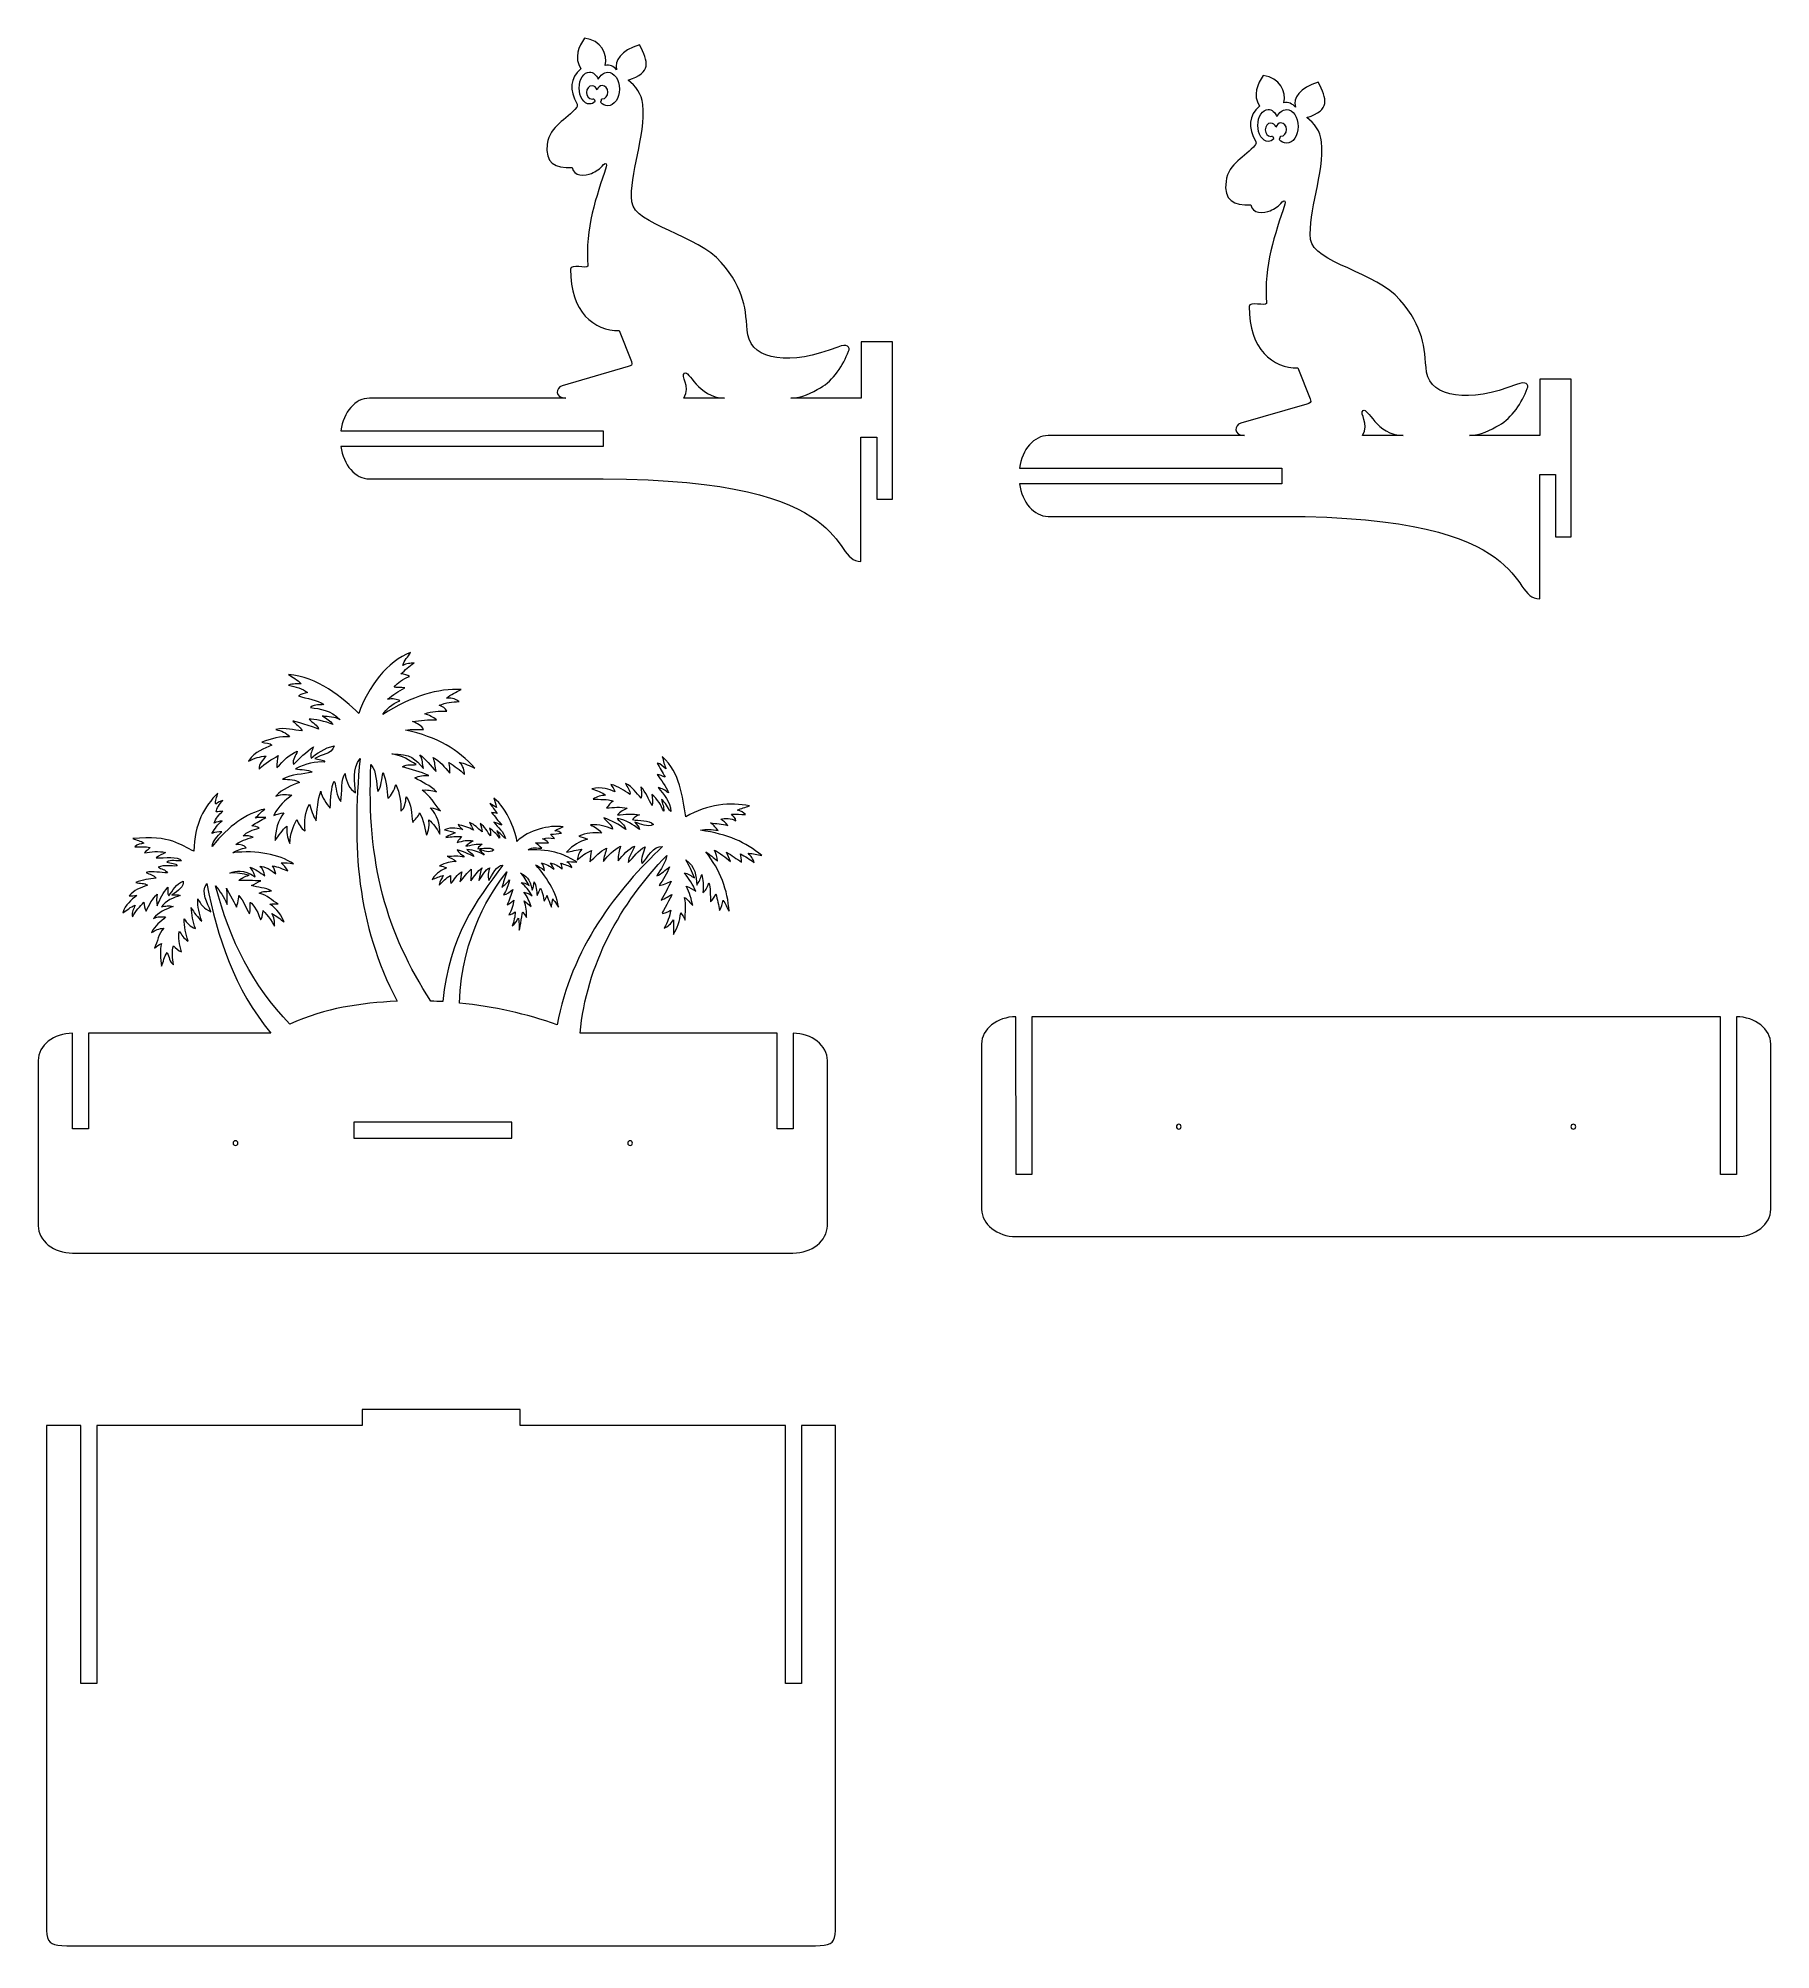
# Model space of a CAD drawing. Header units: millimetres. Extents: x -330 to 767, y -543 to 668.
import ezdxf

# ---------------------------------------------------------------- set-up
doc = ezdxf.new("R2010")
doc.units = ezdxf.units.MM
doc.header["$MEASUREMENT"] = 0
doc.layers.add('layer 1', color=7, linetype='Continuous')

msp = doc.modelspace()

# ---------------------------------------------------------------- linework, layer by layer
at = {"layer": 'layer 1', "color": 40, "lineweight": 9}
for points, knots in [([(-138.6167, 419.4455), (-136.9269, 431.1457), (-129.432, 440.0316), (-120.5111, 440.0316), (-120.5111, 440.0316), (-120.5111, 440.0316), (3.9416, 440.0316), (3.9416, 440.0316), (3.9416, 440.0316), (-3.2024, 440.1775), (-2.5027, 446.8992), (1.6371, 447.8109), (1.6371, 447.8109), (1.6371, 447.8109), (43.4856, 460.0029), (43.4856, 460.0029), (43.4856, 460.0029), (45.3938, 460.6985), (46.4908, 460.5624), (45.5452, 463.2132), (45.5452, 463.2132), (45.5452, 463.2132), (37.6911, 482.8252), (37.6911, 482.8252), (37.6911, 482.8252), (22.0529, 482.5714), (6.5856, 494.6785), (6.9988, 521.8079), (6.9988, 521.8079), (6.8263, 525.1645), (17.4586, 521.9018), (17.8834, 523.6787), (17.8834, 523.6787), (16.0868, 548.0358), (23.3019, 567.533), (29.5952, 586.5805), (29.5952, 586.5805), (30.057, 587.9779), (29.3192, 589.718), (27.8497, 587.9982), (27.8497, 587.9982), (25.7845, 585.361), (22.9316, 583.6032), (20.287, 582.4356), (20.287, 582.4356), (16.3664, 580.7397), (8.6346, 580.4373), (7.9668, 586.1475), (7.9668, 586.1475), (-2.964, 585.5416), (-9.3427, 588.9941), (-7.7448, 601.0086), (-7.7448, 601.0086), (-6.1468, 613.0231), (4.3953, 615.964), (10.8824, 624.2893), (10.8824, 624.2893), (11.4185, 625.0051), (11.288, 625.9104), (11.106, 626.2334), (11.106, 626.2334), (6.016, 635.2644), (6.5879, 642.7352), (13.4402, 648.7288), (13.4402, 648.7288), (9.0341, 655.5887), (12.1874, 663.0893), (15.8524, 668.0278), (15.8524, 668.0278), (26.3439, 666.9161), (30.6047, 657.8404), (28.9484, 650.7966), (28.9484, 650.7966), (31.7022, 651.5002), (34.4137, 650.1542), (36.1853, 648.0396), (36.1853, 648.0396), (34.7439, 654.0102), (38.7102, 659.9814), (50.6596, 663.8923), (50.6596, 663.8923), (56.0587, 652.8758), (58.7108, 646.4086), (43.5084, 641.4866), (43.5084, 641.4866), (48.0409, 637.864), (52.1439, 632.9539), (52.7275, 625.9835), (52.7275, 625.9835), (54.7326, 606.109), (44.0125, 581.5964), (45.8349, 564.2957), (45.8349, 564.2957), (47.208, 549.9123), (88.333, 543.0959), (102.3533, 526.0424), (102.3533, 526.0424), (117.7934, 508.2948), (117.711, 496.5256), (119.2437, 480.2), (119.2437, 480.2), (122.4401, 463.9583), (146.1428, 460.469), (176.3949, 472.4284), (176.3949, 472.4284), (182.3762, 474.793), (184.4189, 472.3067), (183.0781, 469.7818), (183.0781, 469.7818), (179.7684, 461.0257), (173.3765, 451.0723), (165.4096, 446.6581), (165.4096, 446.6581), (159.8283, 443.5658), (153.5181, 440.0975), (146.4388, 440.0316), (146.4388, 440.0316), (146.4388, 440.0316), (190.9985, 440.0316), (190.9985, 440.0316), (190.9985, 440.0316), (190.9985, 440.0316), (190.9985, 475.8157), (190.9985, 475.8157), (190.9985, 475.8157), (190.9985, 475.8157), (210.8953, 475.8157), (210.8953, 475.8157), (210.8953, 475.8157), (210.8953, 475.8157), (210.8953, 375.9589), (210.8953, 375.9589), (210.8953, 375.9589), (210.8953, 375.9589), (200.9916, 375.9589), (200.9916, 375.9589), (200.9916, 375.9589), (200.9916, 375.9589), (200.9916, 415.2952), (200.9916, 415.2952), (200.9916, 415.2952), (200.9916, 415.2952), (190.9915, 415.2952), (190.9915, 415.2952), (190.9915, 415.2952), (190.9915, 415.2952), (190.9915, 336.5894), (190.9915, 336.5894), (190.9915, 336.5894), (170.4033, 336.5211), (190.9915, 388.8596), (27.5345, 388.8596), (27.5345, 388.8596), (27.5345, 388.8596), (-120.5111, 388.8596), (-120.5111, 388.8596), (-120.5111, 388.8596), (-129.4318, 388.8596), (-136.9267, 397.7455), (-138.6166, 409.4455), (-138.6166, 409.4455), (-138.6166, 409.4455), (27.5345, 409.4455), (27.5345, 409.4455), (27.5345, 409.4455), (27.5345, 409.4455), (27.5345, 419.4455), (27.5345, 419.4455), (27.5345, 419.4455), (27.5345, 419.4455), (-138.6167, 419.4455), (-138.6167, 419.4455)], [0, 0, 0, 0, 0.022727273, 0.022727273, 0.022727273, 0.022727273, 0.045454545, 0.045454545, 0.045454545, 0.045454545, 0.068181818, 0.068181818, 0.068181818, 0.068181818, 0.090909091, 0.090909091, 0.090909091, 0.090909091, 0.113636364, 0.113636364, 0.113636364, 0.113636364, 0.136363636, 0.136363636, 0.136363636, 0.136363636, 0.159090909, 0.159090909, 0.159090909, 0.159090909, 0.181818182, 0.181818182, 0.181818182, 0.181818182, 0.204545455, 0.204545455, 0.204545455, 0.204545455, 0.227272727, 0.227272727, 0.227272727, 0.227272727, 0.25, 0.25, 0.25, 0.25, 0.272727273, 0.272727273, 0.272727273, 0.272727273, 0.295454545, 0.295454545, 0.295454545, 0.295454545, 0.318181818, 0.318181818, 0.318181818, 0.318181818, 0.340909091, 0.340909091, 0.340909091, 0.340909091, 0.363636364, 0.363636364, 0.363636364, 0.363636364, 0.386363636, 0.386363636, 0.386363636, 0.386363636, 0.409090909, 0.409090909, 0.409090909, 0.409090909, 0.431818182, 0.431818182, 0.431818182, 0.431818182, 0.454545455, 0.454545455, 0.454545455, 0.454545455, 0.477272727, 0.477272727, 0.477272727, 0.477272727, 0.5, 0.5, 0.5, 0.5, 0.522727273, 0.522727273, 0.522727273, 0.522727273, 0.545454545, 0.545454545, 0.545454545, 0.545454545, 0.568181818, 0.568181818, 0.568181818, 0.568181818, 0.590909091, 0.590909091, 0.590909091, 0.590909091, 0.613636364, 0.613636364, 0.613636364, 0.613636364, 0.636363636, 0.636363636, 0.636363636, 0.636363636, 0.659090909, 0.659090909, 0.659090909, 0.659090909, 0.681818182, 0.681818182, 0.681818182, 0.681818182, 0.704545455, 0.704545455, 0.704545455, 0.704545455, 0.727272727, 0.727272727, 0.727272727, 0.727272727, 0.75, 0.75, 0.75, 0.75, 0.772727273, 0.772727273, 0.772727273, 0.772727273, 0.795454545, 0.795454545, 0.795454545, 0.795454545, 0.818181818, 0.818181818, 0.818181818, 0.818181818, 0.840909091, 0.840909091, 0.840909091, 0.840909091, 0.863636364, 0.863636364, 0.863636364, 0.863636364, 0.886363636, 0.886363636, 0.886363636, 0.886363636, 0.909090909, 0.909090909, 0.909090909, 0.909090909, 0.931818182, 0.931818182, 0.931818182, 0.931818182, 0.954545455, 0.954545455, 0.954545455, 0.954545455, 1, 1, 1, 1]), ([(25.9439, 627.4965), (27.2109, 626.0676), (28.8066, 625.2126), (30.5415, 625.2126), (30.5415, 625.2126), (34.6479, 625.2126), (37.9741, 629.9698), (37.9741, 635.8433), (37.9741, 635.8433), (37.9741, 641.7111), (34.6479, 646.4742), (30.5415, 646.4742), (30.5415, 646.4742), (28.0644, 646.4742), (25.8741, 644.7396), (24.5231, 642.0722), (24.5231, 642.0722), (23.3397, 644.7979), (21.3166, 646.5942), (19.0154, 646.5942), (19.0154, 646.5942), (15.3684, 646.5942), (12.4101, 642.0667), (12.4101, 636.4822), (12.4101, 636.4822), (12.4101, 630.8996), (15.3684, 626.3705), (19.0154, 626.3705), (19.0154, 626.3705), (20.3179, 626.3705), (21.5336, 626.9477), (22.5534, 627.9443), (22.5534, 627.9443), (22.4612, 628.1363), (22.3762, 628.3253), (22.2973, 628.4958), (22.2973, 628.4958), (22.2973, 628.4958), (22.295, 628.5058), (22.295, 628.5058), (22.295, 628.5058), (22.295, 628.5058), (22.1995, 628.719), (22.1995, 628.719), (22.1995, 628.719), (22.1995, 628.719), (22.1995, 628.7203), (22.1995, 628.7203), (22.1995, 628.7203), (22.1995, 628.7203), (22.195, 628.7351), (22.195, 628.7351), (22.195, 628.7351), (22.195, 628.7351), (22.1911, 628.738), (22.1911, 628.738), (22.1911, 628.738), (22.1911, 628.738), (22.1742, 628.7795), (22.1742, 628.7795), (22.1742, 628.7795), (22.1742, 628.7795), (22.1474, 628.8318), (22.1474, 628.8318), (22.1474, 628.8318), (22.1474, 628.8318), (22.1417, 628.8471), (22.1417, 628.8471), (22.1417, 628.8471), (22.1417, 628.8471), (22.1417, 628.8492), (22.1417, 628.8492), (22.1417, 628.8492), (22.1417, 628.8492), (22.1323, 628.8686), (22.1323, 628.8686), (22.1323, 628.8686), (22.1323, 628.8686), (22.1231, 628.8865), (22.1231, 628.8865), (22.1231, 628.8865), (22.1231, 628.8865), (22.1163, 628.8996), (22.1163, 628.8996), (22.1163, 628.8996), (22.1163, 628.8996), (22.1121, 628.9123), (22.1121, 628.9123), (22.1121, 628.9123), (22.1121, 628.9123), (22.1056, 628.9261), (22.1056, 628.9261), (22.1056, 628.9261), (22.1056, 628.9261), (22.098, 628.9381), (22.098, 628.9381), (22.098, 628.9381), (22.098, 628.9381), (22.0913, 628.9491), (22.0913, 628.9491), (22.0913, 628.9491), (22.0913, 628.9491), (22.0853, 628.9591), (22.0853, 628.9591), (22.0853, 628.9591), (22.036, 629.0602), (21.9284, 629.3579), (21.7886, 629.7453), (21.7886, 629.7453), (21.4229, 629.5901), (21.0291, 629.5025), (20.6163, 629.5025), (20.6163, 629.5025), (18.6759, 629.5025), (17.1034, 631.3918), (17.1034, 633.7192), (17.1034, 633.7192), (17.1034, 636.047), (18.6759, 637.9342), (20.6163, 637.9342), (20.6163, 637.9342), (22.0435, 637.9342), (23.2735, 636.913), (23.8243, 635.4433), (23.8243, 635.4433), (24.3506, 636.9782), (25.6078, 638.0539), (27.0743, 638.0539), (27.0743, 638.0539), (29.0131, 638.0539), (30.5864, 636.1688), (30.5864, 633.8376), (30.5864, 633.8376), (30.5864, 631.5148), (29.0131, 629.6252), (27.0743, 629.6252), (27.0743, 629.6252), (26.952, 629.6252), (26.8312, 629.6333), (26.7115, 629.6481), (26.7115, 629.6481), (26.6928, 629.4958), (26.6805, 629.3969), (26.6805, 629.3845), (26.6805, 629.3845), (26.6805, 629.3845), (26.6788, 629.3364), (26.6788, 629.3364), (26.6788, 629.3364), (26.6788, 629.3364), (26.6788, 629.3334), (26.6788, 629.3334), (26.6788, 629.3334), (26.6788, 629.3334), (26.6771, 629.2861), (26.6771, 629.2861), (26.6771, 629.2861), (26.6771, 629.2861), (26.6771, 629.2793), (26.6771, 629.2793), (26.6771, 629.2793), (26.6771, 629.2793), (26.6738, 629.2319), (26.6738, 629.2319), (26.6738, 629.2319), (26.6738, 629.2319), (26.6738, 629.223), (26.6738, 629.223), (26.6738, 629.223), (26.6738, 629.223), (26.6671, 629.185), (26.6671, 629.185), (26.6671, 629.185), (26.6671, 629.185), (26.6661, 629.1688), (26.6661, 629.1688), (26.6661, 629.1688), (26.6594, 629.1284), (26.6529, 629.0915), (26.6445, 629.0489), (26.6445, 629.0489), (26.6445, 629.0489), (26.6445, 629.0446), (26.6445, 629.0446), (26.6445, 629.0446), (26.6445, 629.0446), (26.6348, 628.9935), (26.6348, 628.9935), (26.6348, 628.9935), (26.6348, 628.9935), (26.6331, 628.9904), (26.6331, 628.9904), (26.6331, 628.9904), (26.6331, 628.9904), (26.6248, 628.9591), (26.6248, 628.9591), (26.6248, 628.9591), (26.6248, 628.9591), (26.605, 628.8767), (26.605, 628.8767), (26.605, 628.8767), (26.605, 628.8767), (26.6014, 628.8686), (26.6014, 628.8686), (26.6014, 628.8686), (26.6014, 628.8686), (26.5952, 628.8454), (26.5952, 628.8454), (26.5952, 628.8454), (26.5952, 628.8454), (26.5833, 628.8044), (26.5833, 628.8044), (26.5833, 628.8044), (26.5833, 628.8044), (26.5815, 628.7862), (26.5815, 628.7862), (26.5815, 628.7862), (26.5815, 628.7862), (26.5656, 628.7435), (26.5656, 628.7435), (26.5656, 628.7435), (26.5656, 628.7435), (26.5656, 628.7397), (26.5656, 628.7397), (26.5656, 628.7397), (26.5656, 628.7397), (26.5604, 628.7274), (26.5604, 628.7274), (26.5604, 628.7274), (26.5604, 628.7274), (26.5507, 628.7004), (26.5507, 628.7004), (26.5507, 628.7004), (26.5507, 628.7004), (26.5418, 628.6759), (26.5418, 628.6759), (26.5418, 628.6759), (26.5418, 628.6759), (26.5385, 628.6708), (26.5385, 628.6708), (26.5385, 628.6708), (26.5385, 628.6708), (26.5312, 628.6382), (26.5312, 628.6382), (26.5312, 628.6382), (26.5312, 628.6382), (26.5198, 628.6124), (26.5198, 628.6124), (26.5198, 628.6124), (26.5198, 628.6124), (26.5182, 628.6069), (26.5182, 628.6069), (26.5182, 628.6069), (26.5182, 628.6069), (26.5161, 628.598), (26.5161, 628.598), (26.5161, 628.598), (26.5161, 628.598), (26.4954, 628.5473), (26.4954, 628.5473), (26.4954, 628.5473), (26.4954, 628.5473), (26.4954, 628.5448), (26.4954, 628.5448), (26.4954, 628.5448), (26.4954, 628.5448), (26.4855, 628.5141), (26.4855, 628.5141), (26.4855, 628.5141), (26.4855, 628.5141), (26.4645, 628.4628), (26.4645, 628.4628), (26.4645, 628.4628), (26.4645, 628.4628), (26.4345, 628.3909), (26.4345, 628.3909), (26.4345, 628.3909), (26.4345, 628.3909), (26.4213, 628.3625), (26.4213, 628.3625), (26.4213, 628.3625), (26.4213, 628.3625), (26.4129, 628.3469), (26.4129, 628.3469), (26.4129, 628.3469), (26.4129, 628.3469), (26.4078, 628.3312), (26.4078, 628.3312), (26.4078, 628.3312), (26.4078, 628.3312), (26.3964, 628.2995), (26.3964, 628.2995), (26.3964, 628.2995), (26.3964, 628.2995), (26.3829, 628.2806), (26.3829, 628.2806), (26.3829, 628.2806), (26.3829, 628.2806), (26.3773, 628.2674), (26.3773, 628.2674), (26.3773, 628.2674), (26.3773, 628.2674), (26.3646, 628.2369), (26.3646, 628.2369), (26.3646, 628.2369), (26.3646, 628.2369), (26.3528, 628.2116), (26.3528, 628.2116), (26.3528, 628.2116), (26.3528, 628.2116), (26.3504, 628.2061), (26.3504, 628.2061), (26.3504, 628.2061), (26.3504, 628.2061), (26.3359, 628.1757), (26.3359, 628.1757), (26.3359, 628.1757), (26.3359, 628.1757), (26.3198, 628.1447), (26.3198, 628.1447), (26.3198, 628.1447), (26.3198, 628.1447), (26.3043, 628.1118), (26.3043, 628.1118), (26.3043, 628.1118), (26.2767, 628.0585), (26.2513, 628.009), (26.2222, 627.9553), (26.2222, 627.9553), (26.2222, 627.9553), (26.2158, 627.9455), (26.2158, 627.9455), (26.2158, 627.9455), (26.1456, 627.8132), (26.0687, 627.6809), (25.984, 627.5548), (25.984, 627.5548), (25.984, 627.5548), (25.9833, 627.5464), (25.9833, 627.5464), (25.9833, 627.5464), (25.9833, 627.5464), (25.9638, 627.527), (25.9638, 627.527), (25.9638, 627.527), (25.9638, 627.527), (25.9439, 627.4965), (25.9439, 627.4965)], [0, 0, 0, 0, 0.011363636, 0.011363636, 0.011363636, 0.011363636, 0.022727273, 0.022727273, 0.022727273, 0.022727273, 0.034090909, 0.034090909, 0.034090909, 0.034090909, 0.045454545, 0.045454545, 0.045454545, 0.045454545, 0.056818182, 0.056818182, 0.056818182, 0.056818182, 0.068181818, 0.068181818, 0.068181818, 0.068181818, 0.079545455, 0.079545455, 0.079545455, 0.079545455, 0.090909091, 0.090909091, 0.090909091, 0.090909091, 0.102272727, 0.102272727, 0.102272727, 0.102272727, 0.113636364, 0.113636364, 0.113636364, 0.113636364, 0.125, 0.125, 0.125, 0.125, 0.136363636, 0.136363636, 0.136363636, 0.136363636, 0.147727273, 0.147727273, 0.147727273, 0.147727273, 0.159090909, 0.159090909, 0.159090909, 0.159090909, 0.170454545, 0.170454545, 0.170454545, 0.170454545, 0.181818182, 0.181818182, 0.181818182, 0.181818182, 0.193181818, 0.193181818, 0.193181818, 0.193181818, 0.204545455, 0.204545455, 0.204545455, 0.204545455, 0.215909091, 0.215909091, 0.215909091, 0.215909091, 0.227272727, 0.227272727, 0.227272727, 0.227272727, 0.238636364, 0.238636364, 0.238636364, 0.238636364, 0.25, 0.25, 0.25, 0.25, 0.261363636, 0.261363636, 0.261363636, 0.261363636, 0.272727273, 0.272727273, 0.272727273, 0.272727273, 0.284090909, 0.284090909, 0.284090909, 0.284090909, 0.295454545, 0.295454545, 0.295454545, 0.295454545, 0.306818182, 0.306818182, 0.306818182, 0.306818182, 0.318181818, 0.318181818, 0.318181818, 0.318181818, 0.329545455, 0.329545455, 0.329545455, 0.329545455, 0.340909091, 0.340909091, 0.340909091, 0.340909091, 0.352272727, 0.352272727, 0.352272727, 0.352272727, 0.363636364, 0.363636364, 0.363636364, 0.363636364, 0.375, 0.375, 0.375, 0.375, 0.386363636, 0.386363636, 0.386363636, 0.386363636, 0.397727273, 0.397727273, 0.397727273, 0.397727273, 0.409090909, 0.409090909, 0.409090909, 0.409090909, 0.420454545, 0.420454545, 0.420454545, 0.420454545, 0.431818182, 0.431818182, 0.431818182, 0.431818182, 0.443181818, 0.443181818, 0.443181818, 0.443181818, 0.454545455, 0.454545455, 0.454545455, 0.454545455, 0.465909091, 0.465909091, 0.465909091, 0.465909091, 0.477272727, 0.477272727, 0.477272727, 0.477272727, 0.488636364, 0.488636364, 0.488636364, 0.488636364, 0.5, 0.5, 0.5, 0.5, 0.511363636, 0.511363636, 0.511363636, 0.511363636, 0.522727273, 0.522727273, 0.522727273, 0.522727273, 0.534090909, 0.534090909, 0.534090909, 0.534090909, 0.545454545, 0.545454545, 0.545454545, 0.545454545, 0.556818182, 0.556818182, 0.556818182, 0.556818182, 0.568181818, 0.568181818, 0.568181818, 0.568181818, 0.579545455, 0.579545455, 0.579545455, 0.579545455, 0.590909091, 0.590909091, 0.590909091, 0.590909091, 0.602272727, 0.602272727, 0.602272727, 0.602272727, 0.613636364, 0.613636364, 0.613636364, 0.613636364, 0.625, 0.625, 0.625, 0.625, 0.636363636, 0.636363636, 0.636363636, 0.636363636, 0.647727273, 0.647727273, 0.647727273, 0.647727273, 0.659090909, 0.659090909, 0.659090909, 0.659090909, 0.670454545, 0.670454545, 0.670454545, 0.670454545, 0.681818182, 0.681818182, 0.681818182, 0.681818182, 0.693181818, 0.693181818, 0.693181818, 0.693181818, 0.704545455, 0.704545455, 0.704545455, 0.704545455, 0.715909091, 0.715909091, 0.715909091, 0.715909091, 0.727272727, 0.727272727, 0.727272727, 0.727272727, 0.738636364, 0.738636364, 0.738636364, 0.738636364, 0.75, 0.75, 0.75, 0.75, 0.761363636, 0.761363636, 0.761363636, 0.761363636, 0.772727273, 0.772727273, 0.772727273, 0.772727273, 0.784090909, 0.784090909, 0.784090909, 0.784090909, 0.795454545, 0.795454545, 0.795454545, 0.795454545, 0.806818182, 0.806818182, 0.806818182, 0.806818182, 0.818181818, 0.818181818, 0.818181818, 0.818181818, 0.829545455, 0.829545455, 0.829545455, 0.829545455, 0.840909091, 0.840909091, 0.840909091, 0.840909091, 0.852272727, 0.852272727, 0.852272727, 0.852272727, 0.863636364, 0.863636364, 0.863636364, 0.863636364, 0.875, 0.875, 0.875, 0.875, 0.886363636, 0.886363636, 0.886363636, 0.886363636, 0.897727273, 0.897727273, 0.897727273, 0.897727273, 0.909090909, 0.909090909, 0.909090909, 0.909090909, 0.920454545, 0.920454545, 0.920454545, 0.920454545, 0.931818182, 0.931818182, 0.931818182, 0.931818182, 0.943181818, 0.943181818, 0.943181818, 0.943181818, 0.954545455, 0.954545455, 0.954545455, 0.954545455, 0.965909091, 0.965909091, 0.965909091, 0.965909091, 0.977272727, 0.977272727, 0.977272727, 0.977272727, 1, 1, 1, 1]), ([(291.4031, 395.7715), (293.0929, 407.4717), (300.5878, 416.3576), (309.5089, 416.3576), (309.5089, 416.3576), (309.5089, 416.3576), (433.9616, 416.3576), (433.9616, 416.3576), (433.9616, 416.3576), (426.8176, 416.5035), (427.5172, 423.2252), (431.657, 424.1369), (431.657, 424.1369), (431.657, 424.1369), (473.5054, 436.3289), (473.5054, 436.3289), (473.5054, 436.3289), (475.4138, 437.0245), (476.5106, 436.8884), (475.5652, 439.5392), (475.5652, 439.5392), (475.5652, 439.5392), (467.7111, 459.1512), (467.7111, 459.1512), (467.7111, 459.1512), (452.0727, 458.8974), (436.6056, 471.0045), (437.0188, 498.1339), (437.0188, 498.1339), (436.8463, 501.4905), (447.4784, 498.2278), (447.9034, 500.0047), (447.9034, 500.0047), (446.1066, 524.3618), (453.3219, 543.859), (459.6152, 562.9065), (459.6152, 562.9065), (460.0768, 564.3039), (459.339, 566.044), (457.8697, 564.3242), (457.8697, 564.3242), (455.8045, 561.687), (452.9514, 559.9292), (450.3068, 558.7616), (450.3068, 558.7616), (446.3862, 557.0657), (438.6545, 556.7633), (437.9866, 562.4735), (437.9866, 562.4735), (427.056, 561.8676), (420.6771, 565.3201), (422.2752, 577.3346), (422.2752, 577.3346), (423.8732, 589.3491), (434.4153, 592.29), (440.9022, 600.6153), (440.9022, 600.6153), (441.4385, 601.3311), (441.3078, 602.2364), (441.1258, 602.5594), (441.1258, 602.5594), (436.036, 611.5904), (436.6077, 619.0612), (443.4602, 625.0548), (443.4602, 625.0548), (439.0539, 631.9147), (442.2072, 639.4153), (445.8724, 644.3538), (445.8724, 644.3538), (456.3639, 643.2421), (460.6245, 634.1664), (458.9682, 627.1226), (458.9682, 627.1226), (461.7222, 627.8262), (464.4335, 626.4802), (466.2053, 624.3656), (466.2053, 624.3656), (464.7639, 630.3362), (468.7302, 636.3074), (480.6796, 640.2183), (480.6796, 640.2183), (486.0785, 629.2018), (488.7308, 622.7346), (473.5283, 617.8126), (473.5283, 617.8126), (478.0609, 614.19), (482.1637, 609.2799), (482.7473, 602.3095), (482.7473, 602.3095), (484.7526, 582.435), (474.0323, 557.9224), (475.8549, 540.6217), (475.8549, 540.6217), (477.2278, 526.2383), (518.3528, 519.4219), (532.3733, 502.3684), (532.3733, 502.3684), (547.8132, 484.6208), (547.7308, 472.8516), (549.2637, 456.526), (549.2637, 456.526), (552.46, 440.2843), (576.1626, 436.795), (606.4147, 448.7544), (606.4147, 448.7544), (612.3962, 451.119), (614.4389, 448.6327), (613.0981, 446.1078), (613.0981, 446.1078), (609.7884, 437.3517), (603.3965, 427.3983), (595.4296, 422.9841), (595.4296, 422.9841), (589.8482, 419.8918), (583.5381, 416.4235), (576.4588, 416.3576), (576.4588, 416.3576), (576.4588, 416.3576), (621.0183, 416.3576), (621.0183, 416.3576), (621.0183, 416.3576), (621.0183, 416.3576), (621.0183, 452.1417), (621.0183, 452.1417), (621.0183, 452.1417), (621.0183, 452.1417), (640.9151, 452.1417), (640.9151, 452.1417), (640.9151, 452.1417), (640.9151, 452.1417), (640.9151, 352.2849), (640.9151, 352.2849), (640.9151, 352.2849), (640.9151, 352.2849), (631.0114, 352.2849), (631.0114, 352.2849), (631.0114, 352.2849), (631.0114, 352.2849), (631.0114, 391.6212), (631.0114, 391.6212), (631.0114, 391.6212), (631.0114, 391.6212), (621.0115, 391.6212), (621.0115, 391.6212), (621.0115, 391.6212), (621.0115, 391.6212), (621.0115, 312.9154), (621.0115, 312.9154), (621.0115, 312.9154), (600.4231, 312.8471), (621.0115, 365.1856), (457.5543, 365.1856), (457.5543, 365.1856), (457.5543, 365.1856), (309.5089, 365.1856), (309.5089, 365.1856), (309.5089, 365.1856), (300.5882, 365.1856), (293.0933, 374.0715), (291.4032, 385.7715), (291.4032, 385.7715), (291.4032, 385.7715), (457.5543, 385.7715), (457.5543, 385.7715), (457.5543, 385.7715), (457.5543, 385.7715), (457.5543, 395.7715), (457.5543, 395.7715), (457.5543, 395.7715), (457.5543, 395.7715), (291.4031, 395.7715), (291.4031, 395.7715)], [0, 0, 0, 0, 0.022727273, 0.022727273, 0.022727273, 0.022727273, 0.045454545, 0.045454545, 0.045454545, 0.045454545, 0.068181818, 0.068181818, 0.068181818, 0.068181818, 0.090909091, 0.090909091, 0.090909091, 0.090909091, 0.113636364, 0.113636364, 0.113636364, 0.113636364, 0.136363636, 0.136363636, 0.136363636, 0.136363636, 0.159090909, 0.159090909, 0.159090909, 0.159090909, 0.181818182, 0.181818182, 0.181818182, 0.181818182, 0.204545455, 0.204545455, 0.204545455, 0.204545455, 0.227272727, 0.227272727, 0.227272727, 0.227272727, 0.25, 0.25, 0.25, 0.25, 0.272727273, 0.272727273, 0.272727273, 0.272727273, 0.295454545, 0.295454545, 0.295454545, 0.295454545, 0.318181818, 0.318181818, 0.318181818, 0.318181818, 0.340909091, 0.340909091, 0.340909091, 0.340909091, 0.363636364, 0.363636364, 0.363636364, 0.363636364, 0.386363636, 0.386363636, 0.386363636, 0.386363636, 0.409090909, 0.409090909, 0.409090909, 0.409090909, 0.431818182, 0.431818182, 0.431818182, 0.431818182, 0.454545455, 0.454545455, 0.454545455, 0.454545455, 0.477272727, 0.477272727, 0.477272727, 0.477272727, 0.5, 0.5, 0.5, 0.5, 0.522727273, 0.522727273, 0.522727273, 0.522727273, 0.545454545, 0.545454545, 0.545454545, 0.545454545, 0.568181818, 0.568181818, 0.568181818, 0.568181818, 0.590909091, 0.590909091, 0.590909091, 0.590909091, 0.613636364, 0.613636364, 0.613636364, 0.613636364, 0.636363636, 0.636363636, 0.636363636, 0.636363636, 0.659090909, 0.659090909, 0.659090909, 0.659090909, 0.681818182, 0.681818182, 0.681818182, 0.681818182, 0.704545455, 0.704545455, 0.704545455, 0.704545455, 0.727272727, 0.727272727, 0.727272727, 0.727272727, 0.75, 0.75, 0.75, 0.75, 0.772727273, 0.772727273, 0.772727273, 0.772727273, 0.795454545, 0.795454545, 0.795454545, 0.795454545, 0.818181818, 0.818181818, 0.818181818, 0.818181818, 0.840909091, 0.840909091, 0.840909091, 0.840909091, 0.863636364, 0.863636364, 0.863636364, 0.863636364, 0.886363636, 0.886363636, 0.886363636, 0.886363636, 0.909090909, 0.909090909, 0.909090909, 0.909090909, 0.931818182, 0.931818182, 0.931818182, 0.931818182, 0.954545455, 0.954545455, 0.954545455, 0.954545455, 1, 1, 1, 1]), ([(455.9637, 603.8225), (457.2307, 602.3936), (458.8266, 601.5386), (460.5615, 601.5386), (460.5615, 601.5386), (464.6679, 601.5386), (467.9941, 606.2958), (467.9941, 612.1693), (467.9941, 612.1693), (467.9941, 618.0371), (464.6679, 622.8002), (460.5615, 622.8002), (460.5615, 622.8002), (458.0844, 622.8002), (455.8941, 621.0656), (454.543, 618.3982), (454.543, 618.3982), (453.3595, 621.1239), (451.3366, 622.9202), (449.0354, 622.9202), (449.0354, 622.9202), (445.3882, 622.9202), (442.4301, 618.3927), (442.4301, 612.8082), (442.4301, 612.8082), (442.4301, 607.2256), (445.3882, 602.6965), (449.0354, 602.6965), (449.0354, 602.6965), (450.3377, 602.6965), (451.5536, 603.2737), (452.5733, 604.2703), (452.5733, 604.2703), (452.4812, 604.4623), (452.3961, 604.6513), (452.3171, 604.8218), (452.3171, 604.8218), (452.3171, 604.8218), (452.315, 604.8318), (452.315, 604.8318), (452.315, 604.8318), (452.315, 604.8318), (452.2195, 605.045), (452.2195, 605.045), (452.2195, 605.045), (452.2195, 605.045), (452.2195, 605.0463), (452.2195, 605.0463), (452.2195, 605.0463), (452.2195, 605.0463), (452.2148, 605.0611), (452.2148, 605.0611), (452.2148, 605.0611), (452.2148, 605.0611), (452.2111, 605.064), (452.2111, 605.064), (452.2111, 605.064), (452.2111, 605.064), (452.1942, 605.1055), (452.1942, 605.1055), (452.1942, 605.1055), (452.1942, 605.1055), (452.1674, 605.1578), (452.1674, 605.1578), (452.1674, 605.1578), (452.1674, 605.1578), (452.1615, 605.1731), (452.1615, 605.1731), (452.1615, 605.1731), (452.1615, 605.1731), (452.1615, 605.1752), (452.1615, 605.1752), (452.1615, 605.1752), (452.1615, 605.1752), (452.1523, 605.1946), (452.1523, 605.1946), (452.1523, 605.1946), (452.1523, 605.1946), (452.1429, 605.2125), (452.1429, 605.2125), (452.1429, 605.2125), (452.1429, 605.2125), (452.1361, 605.2256), (452.1361, 605.2256), (452.1361, 605.2256), (452.1361, 605.2256), (452.1319, 605.2383), (452.1319, 605.2383), (452.1319, 605.2383), (452.1319, 605.2383), (452.1256, 605.2521), (452.1256, 605.2521), (452.1256, 605.2521), (452.1256, 605.2521), (452.118, 605.2641), (452.118, 605.2641), (452.118, 605.2641), (452.118, 605.2641), (452.1113, 605.2751), (452.1113, 605.2751), (452.1113, 605.2751), (452.1113, 605.2751), (452.1053, 605.2851), (452.1053, 605.2851), (452.1053, 605.2851), (452.0558, 605.3862), (451.9484, 605.6839), (451.8084, 606.0713), (451.8084, 606.0713), (451.4428, 605.9161), (451.0489, 605.8285), (450.6363, 605.8285), (450.6363, 605.8285), (448.6957, 605.8285), (447.1232, 607.7178), (447.1232, 610.0452), (447.1232, 610.0452), (447.1232, 612.373), (448.6957, 614.2602), (450.6363, 614.2602), (450.6363, 614.2602), (452.0635, 614.2602), (453.2935, 613.239), (453.8441, 611.7693), (453.8441, 611.7693), (454.3706, 613.3042), (455.6278, 614.3799), (457.0941, 614.3799), (457.0941, 614.3799), (459.0329, 614.3799), (460.6064, 612.4948), (460.6064, 610.1636), (460.6064, 610.1636), (460.6064, 607.8408), (459.0329, 605.9512), (457.0941, 605.9512), (457.0941, 605.9512), (456.9718, 605.9512), (456.851, 605.9593), (456.7313, 605.9741), (456.7313, 605.9741), (456.7128, 605.8218), (456.7003, 605.7229), (456.7003, 605.7105), (456.7003, 605.7105), (456.7003, 605.7105), (456.6986, 605.6624), (456.6986, 605.6624), (456.6986, 605.6624), (456.6986, 605.6624), (456.6986, 605.6594), (456.6986, 605.6594), (456.6986, 605.6594), (456.6986, 605.6594), (456.6971, 605.6121), (456.6971, 605.6121), (456.6971, 605.6121), (456.6971, 605.6121), (456.6971, 605.6053), (456.6971, 605.6053), (456.6971, 605.6053), (456.6971, 605.6053), (456.6936, 605.5579), (456.6936, 605.5579), (456.6936, 605.5579), (456.6936, 605.5579), (456.6936, 605.549), (456.6936, 605.549), (456.6936, 605.549), (456.6936, 605.549), (456.6869, 605.511), (456.6869, 605.511), (456.6869, 605.511), (456.6869, 605.511), (456.6861, 605.4948), (456.6861, 605.4948), (456.6861, 605.4948), (456.6792, 605.4544), (456.6729, 605.4175), (456.6645, 605.3749), (456.6645, 605.3749), (456.6645, 605.3749), (456.6645, 605.3706), (456.6645, 605.3706), (456.6645, 605.3706), (456.6645, 605.3706), (456.6548, 605.3195), (456.6548, 605.3195), (456.6548, 605.3195), (456.6548, 605.3195), (456.6531, 605.3164), (456.6531, 605.3164), (456.6531, 605.3164), (456.6531, 605.3164), (456.6446, 605.2851), (456.6446, 605.2851), (456.6446, 605.2851), (456.6446, 605.2851), (456.6248, 605.2027), (456.6248, 605.2027), (456.6248, 605.2027), (456.6248, 605.2027), (456.6212, 605.1946), (456.6212, 605.1946), (456.6212, 605.1946), (456.6212, 605.1946), (456.615, 605.1714), (456.615, 605.1714), (456.615, 605.1714), (456.615, 605.1714), (456.6031, 605.1304), (456.6031, 605.1304), (456.6031, 605.1304), (456.6031, 605.1304), (456.6015, 605.1122), (456.6015, 605.1122), (456.6015, 605.1122), (456.6015, 605.1122), (456.5854, 605.0695), (456.5854, 605.0695), (456.5854, 605.0695), (456.5854, 605.0695), (456.5854, 605.0657), (456.5854, 605.0657), (456.5854, 605.0657), (456.5854, 605.0657), (456.5804, 605.0534), (456.5804, 605.0534), (456.5804, 605.0534), (456.5804, 605.0534), (456.5707, 605.0264), (456.5707, 605.0264), (456.5707, 605.0264), (456.5707, 605.0264), (456.5617, 605.0019), (456.5617, 605.0019), (456.5617, 605.0019), (456.5617, 605.0019), (456.5585, 604.9968), (456.5585, 604.9968), (456.5585, 604.9968), (456.5585, 604.9968), (456.551, 604.9642), (456.551, 604.9642), (456.551, 604.9642), (456.551, 604.9642), (456.5398, 604.9384), (456.5398, 604.9384), (456.5398, 604.9384), (456.5398, 604.9384), (456.5382, 604.9329), (456.5382, 604.9329), (456.5382, 604.9329), (456.5382, 604.9329), (456.5359, 604.924), (456.5359, 604.924), (456.5359, 604.924), (456.5359, 604.924), (456.5152, 604.8733), (456.5152, 604.8733), (456.5152, 604.8733), (456.5152, 604.8733), (456.5152, 604.8708), (456.5152, 604.8708), (456.5152, 604.8708), (456.5152, 604.8708), (456.5055, 604.8401), (456.5055, 604.8401), (456.5055, 604.8401), (456.5055, 604.8401), (456.4843, 604.7888), (456.4843, 604.7888), (456.4843, 604.7888), (456.4843, 604.7888), (456.4543, 604.7169), (456.4543, 604.7169), (456.4543, 604.7169), (456.4543, 604.7169), (456.4413, 604.6885), (456.4413, 604.6885), (456.4413, 604.6885), (456.4413, 604.6885), (456.4329, 604.6729), (456.4329, 604.6729), (456.4329, 604.6729), (456.4329, 604.6729), (456.4276, 604.6572), (456.4276, 604.6572), (456.4276, 604.6572), (456.4276, 604.6572), (456.4164, 604.6255), (456.4164, 604.6255), (456.4164, 604.6255), (456.4164, 604.6255), (456.4027, 604.6066), (456.4027, 604.6066), (456.4027, 604.6066), (456.4027, 604.6066), (456.3972, 604.5934), (456.3972, 604.5934), (456.3972, 604.5934), (456.3972, 604.5934), (456.3845, 604.5629), (456.3845, 604.5629), (456.3845, 604.5629), (456.3845, 604.5629), (456.3726, 604.5376), (456.3726, 604.5376), (456.3726, 604.5376), (456.3726, 604.5376), (456.3702, 604.5321), (456.3702, 604.5321), (456.3702, 604.5321), (456.3702, 604.5321), (456.3559, 604.5017), (456.3559, 604.5017), (456.3559, 604.5017), (456.3559, 604.5017), (456.3398, 604.4707), (456.3398, 604.4707), (456.3398, 604.4707), (456.3398, 604.4707), (456.3241, 604.4378), (456.3241, 604.4378), (456.3241, 604.4378), (456.2967, 604.3845), (456.2711, 604.335), (456.242, 604.2813), (456.242, 604.2813), (456.242, 604.2813), (456.2358, 604.2715), (456.2358, 604.2715), (456.2358, 604.2715), (456.1656, 604.1392), (456.0887, 604.0069), (456.004, 603.8808), (456.004, 603.8808), (456.004, 603.8808), (456.0031, 603.8724), (456.0031, 603.8724), (456.0031, 603.8724), (456.0031, 603.8724), (455.9836, 603.853), (455.9836, 603.853), (455.9836, 603.853), (455.9836, 603.853), (455.9637, 603.8225), (455.9637, 603.8225)], [0, 0, 0, 0, 0.011363636, 0.011363636, 0.011363636, 0.011363636, 0.022727273, 0.022727273, 0.022727273, 0.022727273, 0.034090909, 0.034090909, 0.034090909, 0.034090909, 0.045454545, 0.045454545, 0.045454545, 0.045454545, 0.056818182, 0.056818182, 0.056818182, 0.056818182, 0.068181818, 0.068181818, 0.068181818, 0.068181818, 0.079545455, 0.079545455, 0.079545455, 0.079545455, 0.090909091, 0.090909091, 0.090909091, 0.090909091, 0.102272727, 0.102272727, 0.102272727, 0.102272727, 0.113636364, 0.113636364, 0.113636364, 0.113636364, 0.125, 0.125, 0.125, 0.125, 0.136363636, 0.136363636, 0.136363636, 0.136363636, 0.147727273, 0.147727273, 0.147727273, 0.147727273, 0.159090909, 0.159090909, 0.159090909, 0.159090909, 0.170454545, 0.170454545, 0.170454545, 0.170454545, 0.181818182, 0.181818182, 0.181818182, 0.181818182, 0.193181818, 0.193181818, 0.193181818, 0.193181818, 0.204545455, 0.204545455, 0.204545455, 0.204545455, 0.215909091, 0.215909091, 0.215909091, 0.215909091, 0.227272727, 0.227272727, 0.227272727, 0.227272727, 0.238636364, 0.238636364, 0.238636364, 0.238636364, 0.25, 0.25, 0.25, 0.25, 0.261363636, 0.261363636, 0.261363636, 0.261363636, 0.272727273, 0.272727273, 0.272727273, 0.272727273, 0.284090909, 0.284090909, 0.284090909, 0.284090909, 0.295454545, 0.295454545, 0.295454545, 0.295454545, 0.306818182, 0.306818182, 0.306818182, 0.306818182, 0.318181818, 0.318181818, 0.318181818, 0.318181818, 0.329545455, 0.329545455, 0.329545455, 0.329545455, 0.340909091, 0.340909091, 0.340909091, 0.340909091, 0.352272727, 0.352272727, 0.352272727, 0.352272727, 0.363636364, 0.363636364, 0.363636364, 0.363636364, 0.375, 0.375, 0.375, 0.375, 0.386363636, 0.386363636, 0.386363636, 0.386363636, 0.397727273, 0.397727273, 0.397727273, 0.397727273, 0.409090909, 0.409090909, 0.409090909, 0.409090909, 0.420454545, 0.420454545, 0.420454545, 0.420454545, 0.431818182, 0.431818182, 0.431818182, 0.431818182, 0.443181818, 0.443181818, 0.443181818, 0.443181818, 0.454545455, 0.454545455, 0.454545455, 0.454545455, 0.465909091, 0.465909091, 0.465909091, 0.465909091, 0.477272727, 0.477272727, 0.477272727, 0.477272727, 0.488636364, 0.488636364, 0.488636364, 0.488636364, 0.5, 0.5, 0.5, 0.5, 0.511363636, 0.511363636, 0.511363636, 0.511363636, 0.522727273, 0.522727273, 0.522727273, 0.522727273, 0.534090909, 0.534090909, 0.534090909, 0.534090909, 0.545454545, 0.545454545, 0.545454545, 0.545454545, 0.556818182, 0.556818182, 0.556818182, 0.556818182, 0.568181818, 0.568181818, 0.568181818, 0.568181818, 0.579545455, 0.579545455, 0.579545455, 0.579545455, 0.590909091, 0.590909091, 0.590909091, 0.590909091, 0.602272727, 0.602272727, 0.602272727, 0.602272727, 0.613636364, 0.613636364, 0.613636364, 0.613636364, 0.625, 0.625, 0.625, 0.625, 0.636363636, 0.636363636, 0.636363636, 0.636363636, 0.647727273, 0.647727273, 0.647727273, 0.647727273, 0.659090909, 0.659090909, 0.659090909, 0.659090909, 0.670454545, 0.670454545, 0.670454545, 0.670454545, 0.681818182, 0.681818182, 0.681818182, 0.681818182, 0.693181818, 0.693181818, 0.693181818, 0.693181818, 0.704545455, 0.704545455, 0.704545455, 0.704545455, 0.715909091, 0.715909091, 0.715909091, 0.715909091, 0.727272727, 0.727272727, 0.727272727, 0.727272727, 0.738636364, 0.738636364, 0.738636364, 0.738636364, 0.75, 0.75, 0.75, 0.75, 0.761363636, 0.761363636, 0.761363636, 0.761363636, 0.772727273, 0.772727273, 0.772727273, 0.772727273, 0.784090909, 0.784090909, 0.784090909, 0.784090909, 0.795454545, 0.795454545, 0.795454545, 0.795454545, 0.806818182, 0.806818182, 0.806818182, 0.806818182, 0.818181818, 0.818181818, 0.818181818, 0.818181818, 0.829545455, 0.829545455, 0.829545455, 0.829545455, 0.840909091, 0.840909091, 0.840909091, 0.840909091, 0.852272727, 0.852272727, 0.852272727, 0.852272727, 0.863636364, 0.863636364, 0.863636364, 0.863636364, 0.875, 0.875, 0.875, 0.875, 0.886363636, 0.886363636, 0.886363636, 0.886363636, 0.897727273, 0.897727273, 0.897727273, 0.897727273, 0.909090909, 0.909090909, 0.909090909, 0.909090909, 0.920454545, 0.920454545, 0.920454545, 0.920454545, 0.931818182, 0.931818182, 0.931818182, 0.931818182, 0.943181818, 0.943181818, 0.943181818, 0.943181818, 0.954545455, 0.954545455, 0.954545455, 0.954545455, 0.965909091, 0.965909091, 0.965909091, 0.965909091, 0.977272727, 0.977272727, 0.977272727, 0.977272727, 1, 1, 1, 1]), ([(104.4609, 440.0316), (87.4241, 440.4754), (82.0685, 458.1727), (79.2292, 455.9668), (79.2292, 455.9668), (76.3881, 453.7594), (83.3945, 447.9494), (78.7215, 440.0316), (78.7215, 440.0316), (78.7215, 440.0316), (104.4609, 440.0316), (104.4609, 440.0316)], [0, 0, 0, 0, 0.25, 0.25, 0.25, 0.25, 0.5, 0.5, 0.5, 0.5, 1, 1, 1, 1]), ([(534.4807, 416.3576), (517.4439, 416.8014), (512.0885, 434.4987), (509.2492, 432.2928), (509.2492, 432.2928), (506.408, 430.0854), (513.4143, 424.2754), (508.7413, 416.3576), (508.7413, 416.3576), (508.7413, 416.3576), (534.4807, 416.3576), (534.4807, 416.3576)], [0, 0, 0, 0, 0.25, 0.25, 0.25, 0.25, 0.5, 0.5, 0.5, 0.5, 1, 1, 1, 1])]:
    msp.add_open_spline(points, degree=3, knots=knots, dxfattribs=at)
at = {"layer": 'layer 1', "color": 250, "lineweight": 9}
for points, knots in [([(-308.5094, 37.7608), (-308.5094, 37.7608), (-308.5094, -22.7597), (-308.5094, -22.7597), (-308.5094, -22.7597), (-308.5094, -22.7597), (-298.5095, -22.7597), (-298.5095, -22.7597), (-298.5095, -22.7597), (-298.5095, -22.7597), (-298.5095, 37.7608), (-298.5095, 37.7608), (-298.5095, 37.7608), (-298.5095, 37.7608), (-182.8736, 37.7608), (-182.8736, 37.7608), (-182.8736, 37.7608), (-206.0481, 65.8474), (-216.8365, 98.3462), (-223.5081, 132.5303), (-223.5081, 132.5303), (-227.6161, 126.6762), (-223.0595, 120.6064), (-220.93, 114.658), (-220.93, 114.658), (-225.432, 116.5708), (-227.4119, 119.6278), (-229.252, 122.8488), (-229.252, 122.8488), (-229.513, 117.8182), (-228.1707, 113.401), (-226.6395, 108.7479), (-226.6395, 108.7479), (-229.3398, 111.0893), (-231.6009, 114.2358), (-233.4521, 117.4269), (-233.4521, 117.4269), (-233.1011, 112.75), (-232.152, 108.3532), (-230.7165, 104.0068), (-230.7165, 104.0068), (-233.9364, 105.2909), (-236.245, 107.7573), (-237.8137, 110.2205), (-237.8137, 110.2205), (-237.9351, 105.2596), (-236.8304, 100.7704), (-235.3483, 96.1873), (-235.3483, 96.1873), (-238.1924, 97.7375), (-239.4798, 100.1841), (-240.7676, 102.3949), (-240.7676, 102.3949), (-242.1493, 98.5361), (-240.6532, 93.7344), (-239.5349, 89.4047), (-239.5349, 89.4047), (-241.4931, 90.008), (-243.3095, 91.6027), (-244.5604, 93.1974), (-244.5604, 93.1974), (-245.6927, 89.7493), (-245.3623, 85.169), (-244.5604, 81.1553), (-244.5604, 81.1553), (-247.193, 82.7717), (-247.2783, 86.2756), (-248.6376, 88.8357), (-248.6376, 88.8357), (-250.4666, 86.1157), (-250.975, 83.1128), (-252.1436, 80.2519), (-252.1436, 80.2519), (-252.9461, 84.7262), (-253.4189, 90.6634), (-252.146, 94.5249), (-252.146, 94.5249), (-253.8991, 94.1428), (-255.1802, 92.6284), (-256.6974, 91.6801), (-256.6974, 91.6801), (-254.7374, 95.8836), (-254.0989, 100.7008), (-250.8186, 104.2914), (-250.8186, 104.2914), (-253.7088, 104.2235), (-256.1274, 103.0241), (-258.499, 101.5415), (-258.499, 101.5415), (-256.4713, 106.2911), (-252.623, 108.164), (-249.6521, 111.4513), (-249.6521, 111.4513), (-252.1684, 111.3887), (-254.2535, 111.9512), (-257.3326, 110.503), (-257.3326, 110.503), (-254.1353, 114.3679), (-249.6175, 116.346), (-244.9112, 117.994), (-244.9112, 117.994), (-247.2597, 118.9996), (-249.7976, 118.354), (-252.2406, 117.7557), (-252.2406, 117.7557), (-249.4379, 121.8558), (-244.7476, 123.6921), (-240.2935, 124.9621), (-240.2935, 124.9621), (-241.9466, 125.7107), (-243.8098, 125.5722), (-245.6032, 125.2465), (-245.6032, 125.2465), (-241.8915, 128.0239), (-237.5961, 130.895), (-238.5322, 133.9998), (-238.5322, 133.9998), (-242.898, 132.4589), (-244.9462, 128.1106), (-247.6371, 124.7532), (-247.6371, 124.7532), (-248.5882, 126.5071), (-247.9515, 128.4011), (-248.1088, 130.2257), (-248.1088, 130.2257), (-251.1785, 126.7762), (-253.2413, 122.9722), (-254.9024, 118.4788), (-254.9024, 118.4788), (-255.4469, 121.0641), (-255.4545, 123.6499), (-254.8549, 125.8854), (-254.8549, 125.8854), (-258.1481, 123.1792), (-259.8997, 119.0954), (-261.9316, 115.0348), (-261.9316, 115.0348), (-262.839, 116.9457), (-263.2799, 118.7865), (-263.394, 120.8375), (-263.394, 120.8375), (-265.7999, 117.7241), (-268.6264, 115.5678), (-270.612, 111.4966), (-270.612, 111.4966), (-271.4421, 114.7575), (-269.5167, 116.4302), (-268.9608, 118.9506), (-268.9608, 118.9506), (-271.7191, 117.8132), (-274.1942, 115.638), (-276.7894, 113.9867), (-276.7894, 113.9867), (-274.9925, 119.2855), (-271.4439, 122.2488), (-267.8253, 124.9787), (-267.8253, 124.9787), (-269.4461, 124.919), (-271.067, 124.8597), (-272.6878, 124.8004), (-272.6878, 124.8004), (-269.6429, 128.377), (-265.29, 130.0622), (-261.1711, 131.5373), (-261.1711, 131.5373), (-262.7046, 133.2656), (-266.0243, 132.3865), (-268.5157, 133.1805), (-268.5157, 133.1805), (-264.2553, 135.0204), (-259.9487, 135.7392), (-255.6657, 135.8981), (-255.6657, 135.8981), (-257.0258, 137.9506), (-259.7666, 138.4055), (-261.8176, 139.6592), (-261.8176, 139.6592), (-257.446, 140.5684), (-252.841, 139.4694), (-248.3531, 139.3746), (-248.3531, 139.3746), (-249.7838, 141.5798), (-252.3355, 141.7766), (-254.3268, 142.9778), (-254.3268, 142.9778), (-250.3126, 144.515), (-246.2985, 143.4832), (-242.2848, 143.7365), (-242.2848, 143.7365), (-242.4104, 145.5156), (-246.6464, 145.3797), (-248.8271, 146.2017), (-248.8271, 146.2017), (-246.2516, 147.7707), (-242.6953, 146.7708), (-239.6299, 147.055), (-239.6299, 147.055), (-241.6617, 150.3084), (-250.2327, 148.4938), (-255.5114, 148.9679), (-255.5114, 148.9679), (-253.8019, 150.6042), (-251.5317, 151.0495), (-249.6353, 152.2192), (-249.6353, 152.2192), (-253.9117, 153.395), (-258.7954, 152.6093), (-262.9555, 152.0804), (-262.9555, 152.0804), (-262.066, 153.5837), (-260.1258, 153.9889), (-259.4471, 155.3992), (-259.4471, 155.3992), (-262.4057, 156.0942), (-265.8312, 155.7151), (-269.0239, 155.8733), (-269.0239, 155.8733), (-267.4858, 157.6675), (-265.2942, 157.4535), (-263.4296, 158.2437), (-263.4296, 158.2437), (-265.2778, 159.6591), (-268.1069, 160.1403), (-270.4462, 161.0884), (-270.4462, 161.0884), (-246.0079, 163.4813), (-240.1571, 156.6748), (-231.6647, 153.1236), (-231.6647, 153.1236), (-231.5005, 170.28), (-224.9939, 181.4728), (-216.4936, 189.9137), (-216.4936, 189.9137), (-216.936, 187.5431), (-218.369, 184.8424), (-217.8212, 182.8021), (-217.8212, 182.8021), (-216.5316, 184.509), (-214.8649, 184.4229), (-213.3869, 185.2332), (-213.3869, 185.2332), (-215.211, 183.0947), (-217.4595, 180.248), (-217.5857, 177.921), (-217.5857, 177.921), (-216.1075, 177.921), (-214.7705, 178.3929), (-213.2925, 178.3929), (-213.2925, 178.3929), (-215.9499, 176.27), (-217.853, 173.7695), (-218.8595, 170.7504), (-218.8595, 170.7504), (-217.1452, 171.8507), (-215.431, 171.8193), (-213.7174, 172.3542), (-213.7174, 172.3542), (-216.503, 170.2977), (-218.2717, 167.5231), (-220.2277, 164.3342), (-220.2277, 164.3342), (-218.1125, 165.3497), (-216.0212, 165.3375), (-213.9533, 165.4193), (-213.9533, 165.4193), (-216.8926, 162.4847), (-219.949, 159.2468), (-220.0388, 156.1255), (-220.0388, 156.1255), (-209.404, 169.2901), (-198.817, 176.9351), (-186.7203, 179.7678), (-186.7203, 179.7678), (-188.9916, 178.1519), (-190.7027, 175.9751), (-192.6939, 174.0787), (-192.6939, 174.0787), (-190.4246, 174.5225), (-188.2921, 174.4266), (-186.1513, 174.3633), (-186.1513, 174.3633), (-189.0591, 172.6564), (-192.1069, 171.3701), (-194.8747, 169.2428), (-194.8747, 169.2428), (-193.1624, 169.0173), (-191.5669, 168.5115), (-190.2285, 167.7257), (-190.2285, 167.7257), (-194.2291, 166.6187), (-198.3069, 165.1591), (-200.3742, 162.7953), (-200.3742, 162.7953), (-197.9692, 163.0558), (-195.7984, 162.6163), (-194.2111, 162.0367), (-194.2111, 162.0367), (-198.3047, 160.8148), (-202.4915, 159.4294), (-205.0206, 157.3904), (-205.0206, 157.3904), (-202.1155, 157.5123), (-199.888, 156.6066), (-198.4778, 155.3043), (-198.4778, 155.3043), (-201.9143, 154.7201), (-204.884, 153.4818), (-207.1065, 152.0804), (-207.1065, 152.0804), (-191.4116, 153.8774), (-178.0766, 151.0511), (-168.5148, 145.1588), (-168.5148, 145.1588), (-171.6303, 145.6338), (-173.7645, 145.9223), (-176.4358, 145.6039), (-176.4358, 145.6039), (-174.4751, 144.2969), (-173.2846, 142.3593), (-172.1179, 140.7022), (-172.1179, 140.7022), (-175.3735, 141.7134), (-178.5125, 143.3085), (-181.8846, 143.7365), (-181.8846, 143.7365), (-180.4569, 142.2093), (-180.4309, 140.4489), (-179.7035, 138.8056), (-179.7035, 138.8056), (-182.977, 141.0082), (-186.297, 143.6312), (-189.9441, 143.4519), (-189.9441, 143.4519), (-187.7484, 142.4729), (-187.2807, 139.626), (-186.7203, 137.5731), (-186.7203, 137.5731), (-189.8805, 139.3746), (-192.6211, 141.8769), (-196.2021, 142.9778), (-196.2021, 142.9778), (-194.5819, 140.9698), (-193.3825, 139.1022), (-192.8836, 136.8145), (-192.8836, 136.8145), (-200.5221, 141.8549), (-204.8905, 140.7535), (-209.0029, 139.1851), (-209.0029, 139.1851), (-204.6357, 139.5227), (-200.2918, 138.9262), (-196.7422, 137.8164), (-196.7422, 137.8164), (-199.6168, 136.9342), (-201.4869, 136.1451), (-203.124, 134.5388), (-203.124, 134.5388), (-198.5091, 134.4752), (-193.8948, 134.4123), (-189.2803, 134.3493), (-189.2803, 134.3493), (-191.2399, 133.3374), (-193.1993, 132.3264), (-195.1593, 131.315), (-195.1593, 131.315), (-191.329, 129.9202), (-186.2844, 130.2304), (-182.5482, 127.9015), (-182.5482, 127.9015), (-185.1064, 127.4339), (-187.9916, 127.9939), (-190.2233, 126.4989), (-190.2233, 126.4989), (-184.8513, 125.0516), (-182.3295, 121.9699), (-178.382, 119.7054), (-178.382, 119.7054), (-180.0806, 119.6737), (-181.7789, 119.6424), (-183.4772, 119.611), (-183.4772, 119.611), (-178.6913, 116.4675), (-176.3807, 112.343), (-174.5138, 108.2887), (-174.5138, 108.2887), (-177.0929, 110.0341), (-179.2047, 112.2702), (-182.2507, 113.5253), (-182.2507, 113.5253), (-181.0226, 112.0711), (-180.2757, 107.8238), (-180.6466, 105.5525), (-180.6466, 105.5525), (-181.3494, 107.9945), (-187.8174, 115.4124), (-187.8174, 115.4124), (-187.8174, 115.4124), (-187.8174, 115.4124), (-188.9525, 106.7318), (-189.9114, 110.7554), (-189.9114, 110.7554), (-190.8704, 114.779), (-196.0028, 121.789), (-196.0733, 120.6018), (-196.0733, 120.6018), (-196.1439, 119.4143), (-195.5622, 115.6421), (-196.4979, 113.478), (-196.4979, 113.478), (-198.7379, 117.3059), (-200.1607, 121.5308), (-203.219, 124.9621), (-203.219, 124.9621), (-203.0541, 122.835), (-204.7359, 117.1872), (-204.7359, 117.661), (-204.7359, 117.661), (-204.7359, 118.1345), (-209.7139, 127.1598), (-211.0889, 129.6082), (-211.0889, 129.6082), (-210.1985, 126.0778), (-210.7097, 122.7811), (-210.5201, 119.3675), (-210.5201, 119.3675), (-212.7985, 124.431), (-215.1935, 127.5796), (-217.9159, 131.1254), (-217.9159, 131.1254), (-208.6713, 95.7421), (-194.6888, 68.4209), (-170.8424, 43.5626), (-170.8424, 43.5626), (-148.0295, 53.9411), (-126.0671, 56.7313), (-102.97, 58.1023), (-102.97, 58.1023), (-128.6549, 107.2493), (-131.5455, 155.2502), (-126.4148, 211.8169), (-126.4148, 211.8169), (-131.7821, 205.2549), (-129.4996, 196.7496), (-129.3541, 190.0086), (-129.3541, 190.0086), (-132.8559, 192.4659), (-135.1784, 196.6221), (-135.8969, 202.3351), (-135.8969, 202.3351), (-138.5746, 198.7986), (-137.6671, 190.4509), (-138.5518, 184.509), (-138.5518, 184.509), (-141.641, 188.32), (-141.3331, 193.1688), (-142.7238, 197.4993), (-142.7238, 197.4993), (-144.8125, 193.5112), (-144.9924, 186.7962), (-145.284, 180.242), (-145.284, 180.242), (-147.8258, 183.3104), (-150.462, 187.0397), (-151.3524, 191.1464), (-151.3524, 191.1464), (-153.0714, 185.5958), (-153.6575, 178.9131), (-154.1022, 172.372), (-154.1022, 172.372), (-156.3264, 175.7389), (-157.4657, 179.1999), (-158.369, 182.897), (-158.369, 182.897), (-161.5127, 177.9164), (-161.5393, 171.7703), (-161.2136, 165.9242), (-161.2136, 165.9242), (-163.9901, 167.5712), (-165.304, 170.2566), (-166.4288, 173.1305), (-166.4288, 173.1305), (-168.9206, 168.7656), (-170.658, 164.0703), (-170.7904, 158.0541), (-170.7904, 158.0541), (-172.949, 161.8614), (-172.9845, 165.1969), (-172.6893, 168.9574), (-172.6893, 168.9574), (-175.7362, 166.5842), (-177.8389, 162.89), (-180.1776, 159.9506), (-180.1776, 159.9506), (-180.2318, 166.3793), (-178.3513, 172.478), (-174.678, 177.3976), (-174.678, 177.3976), (-176.8743, 177.3035), (-178.9767, 176.3228), (-181.1258, 175.7856), (-181.1258, 175.7856), (-177.9323, 181.8189), (-173.804, 185.3301), (-169.6525, 188.4914), (-169.6525, 188.4914), (-172.536, 189.1272), (-175.8164, 189.3429), (-179.7035, 188.0172), (-179.7035, 188.0172), (-175.4745, 192.6327), (-170.0897, 194.6193), (-164.7221, 196.6459), (-164.7221, 196.6459), (-166.9706, 198.5473), (-171.181, 198.5572), (-175.5316, 198.6371), (-175.5316, 198.6371), (-169.3202, 202.1309), (-163.0152, 201.6078), (-156.7571, 203.0936), (-156.7571, 203.0936), (-159.3163, 205.0732), (-163.8374, 204.4843), (-167.377, 205.1796), (-167.377, 205.1796), (-160.3799, 208.8053), (-154.8775, 209.8155), (-148.6974, 209.5412), (-148.6974, 209.5412), (-149.1473, 211.2355), (-153.0535, 210.9212), (-155.0447, 211.7746), (-155.0447, 211.7746), (-150.9772, 214.7865), (-144.6444, 213.7583), (-142.8185, 219.8768), (-142.8185, 219.8768), (-148.7053, 218.4596), (-154.2418, 214.9406), (-157.326, 211.9118), (-157.326, 211.9118), (-158.4951, 215.233), (-156.4414, 216.779), (-155.9986, 219.213), (-155.9986, 219.213), (-160.5996, 215.7551), (-164.7333, 212.0407), (-168.6097, 207.9295), (-168.6097, 207.9295), (-169.5162, 211.3113), (-166.9665, 213.6187), (-166.1445, 216.4632), (-166.1445, 216.4632), (-171.1874, 214.4977), (-175.0397, 210.3369), (-179.0315, 206.0824), (-179.0315, 206.0824), (-179.1263, 208.453), (-179.1042, 211.5944), (-178.335, 213.6144), (-178.335, 213.6144), (-182.2451, 211.1355), (-186.4605, 209.1891), (-190.4182, 205.0849), (-190.4182, 205.0849), (-190.606, 208.372), (-188.0145, 210.7245), (-185.8667, 213.3342), (-185.8667, 213.3342), (-189.8997, 213.1085), (-193.3023, 211.9721), (-197.0557, 210.205), (-197.0557, 210.205), (-192.8957, 216.4665), (-187.0751, 218.0826), (-182.2636, 220.1612), (-182.2636, 220.1612), (-183.4468, 221.6189), (-186.4989, 221.4887), (-188.6165, 222.1524), (-188.6165, 222.1524), (-182.5108, 224.4748), (-176.732, 225.8163), (-171.0698, 225.6164), (-171.0698, 225.6164), (-173.0836, 228.2158), (-176.1716, 229.2509), (-179.7032, 230.1926), (-179.7032, 230.1926), (-173.545, 231.6765), (-168.6012, 229.6577), (-163.05, 229.3906), (-163.05, 229.3906), (-164.5795, 231.9483), (-166.9502, 233.4791), (-168.8998, 235.5235), (-168.8998, 235.5235), (-168.8998, 235.5235), (-155.9383, 232.0837), (-152.671, 230.3813), (-152.671, 230.3813), (-153.1404, 232.7424), (-156.5568, 234.4613), (-158.7194, 236.7135), (-158.7194, 236.7135), (-155.5805, 236.9341), (-148.1159, 235.3179), (-143.5188, 233.3062), (-143.5188, 233.3062), (-145.1836, 235.885), (-147.922, 236.9229), (-150.1235, 238.7314), (-150.1235, 238.7314), (-146.3967, 237.9449), (-142.5062, 238.3498), (-138.9427, 236.3726), (-138.9427, 236.3726), (-145.3191, 242.5948), (-151.5078, 243.1884), (-157.8605, 244.1096), (-157.8605, 244.1096), (-154.6408, 246.7388), (-152.168, 245.3045), (-149.3214, 245.9022), (-149.3214, 245.9022), (-153.7186, 249.1981), (-160.0778, 249.6446), (-165.4557, 251.5162), (-165.4557, 251.5162), (-163.4287, 253.0563), (-161.6816, 252.8686), (-159.7947, 253.5449), (-159.7947, 253.5449), (-162.7611, 256.0433), (-167.3387, 257.374), (-171.6359, 258.168), (-171.6359, 258.168), (-168.9719, 259.4558), (-166.2148, 258.8286), (-163.7145, 259.1589), (-163.7145, 259.1589), (-166.2058, 261.671), (-169.1775, 263.3285), (-171.7303, 264.9615), (-171.7303, 264.9615), (-154.0336, 264.0614), (-136.9056, 249.7919), (-127.1733, 240.3579), (-127.1733, 240.3579), (-121.5864, 256.5847), (-108.8085, 273.934), (-94.3782, 278.8491), (-94.3782, 278.8491), (-95.8369, 276.138), (-98.5101, 274.1751), (-99.3618, 270.7171), (-99.3618, 270.7171), (-97.0023, 272.1394), (-94.5497, 271.8805), (-92.1436, 272.4626), (-92.1436, 272.4626), (-95.3634, 270.3448), (-97.7421, 267.7133), (-100.5409, 265.3389), (-100.5409, 265.3389), (-98.2191, 265.2325), (-96.4807, 264.7526), (-95.1156, 263.8294), (-95.1156, 263.8294), (-99.3504, 262.0731), (-102.5495, 259.9594), (-104.8907, 256.9513), (-104.8907, 256.9513), (-103.8251, 256.4428), (-100.2159, 257.3082), (-98.0183, 256.4829), (-98.0183, 256.4829), (-102.1905, 254.663), (-105.4282, 251.8625), (-109.0628, 249.3657), (-109.0628, 249.3657), (-105.5052, 249.7338), (-102.999, 249.5414), (-101.1926, 248.2278), (-101.1926, 248.2278), (-106.1425, 246.2625), (-110.1109, 243.0122), (-111.9072, 239.5992), (-111.9072, 239.5992), (-93.702, 251.4202), (-76.5395, 256.3188), (-62.4115, 255.4342), (-62.4115, 255.4342), (-65.4772, 253.6008), (-68.9637, 252.6082), (-71.6089, 249.9347), (-71.6089, 249.9347), (-67.4591, 250.4303), (-65.5516, 249.1742), (-63.644, 247.8486), (-63.644, 247.8486), (-67.8945, 247.7588), (-71.9815, 247.2021), (-76.2549, 245.478), (-76.2549, 245.478), (-73.4521, 244.6972), (-72.7743, 243.4964), (-71.4191, 241.8749), (-71.4191, 241.8749), (-76.4941, 241.7181), (-80.6816, 241.7713), (-85.4525, 240.0733), (-85.4525, 240.0733), (-82.5356, 239.206), (-80.1786, 237.965), (-77.9619, 236.2808), (-77.9619, 236.2808), (-83.2058, 236.4466), (-88.0524, 235.919), (-93.133, 235.2376), (-93.133, 235.2376), (-90.0553, 234.076), (-87.3974, 232.3776), (-86.2111, 230.2121), (-86.2111, 230.2121), (-90.0039, 230.0225), (-93.7267, 230.4869), (-97.5895, 229.6432), (-97.5895, 229.6432), (-77.3573, 225.6883), (-64.0601, 217.063), (-53.593, 205.7487), (-53.593, 205.7487), (-56.8757, 207.0769), (-60.0162, 208.7744), (-63.5492, 209.4466), (-63.5492, 209.4466), (-61.1036, 207.5496), (-60.1763, 203.8433), (-60.1358, 201.6714), (-60.1358, 201.6714), (-62.9126, 204.6168), (-66.3555, 206.9443), (-70.1865, 209.2571), (-70.1865, 209.2571), (-69.2551, 206.9682), (-69.4702, 204.7485), (-69.6175, 202.5247), (-69.6175, 202.5247), (-73.0792, 206.3722), (-75.49, 210.2663), (-80.1426, 212.386), (-80.1426, 212.386), (-78.803, 209.5409), (-78.8787, 206.5073), (-78.2462, 203.5676), (-78.2462, 203.5676), (-81.6914, 207.1074), (-84.4763, 211.4022), (-88.5815, 214.1875), (-88.5815, 214.1875), (-86.5334, 211.1314), (-86.8904, 208.3088), (-86.2895, 205.3694), (-86.2895, 205.3694), (-91.3912, 211.316), (-94.2973, 214.997), (-106.2181, 214.6617), (-106.2181, 214.6617), (-99.0427, 213.5947), (-95.4403, 210.6129), (-90.8572, 207.9584), (-90.8572, 207.9584), (-93.7655, 207.3895), (-96.2761, 208.7124), (-99.5807, 206.6019), (-99.5807, 206.6019), (-93.9864, 204.7686), (-88.178, 203.5079), (-82.7976, 201.1024), (-82.7976, 201.1024), (-85.9313, 201.0026), (-89.0851, 200.9515), (-91.7108, 199.5853), (-91.7108, 199.5853), (-87.1279, 196.6459), (-81.9787, 194.8858), (-77.9619, 190.7671), (-77.9619, 190.7671), (-81.279, 191.6017), (-84.0302, 192.1067), (-87.0646, 191.7152), (-87.0646, 191.7152), (-81.9031, 188.2498), (-79.2894, 182.9917), (-75.4017, 178.6301), (-75.4017, 178.6301), (-77.5512, 179.2937), (-79.4668, 180.6349), (-81.8494, 180.6213), (-81.8494, 180.6213), (-77.3045, 175.8524), (-75.9167, 170.2504), (-75.781, 163.9332), (-75.781, 163.9332), (-77.9626, 167.5334), (-80.003, 170.5203), (-82.8924, 173.0357), (-82.8924, 173.0357), (-82.2908, 170.739), (-82.8887, 165.3134), (-84.2199, 163.2692), (-84.2199, 163.2692), (-84.8506, 165.0088), (-86.3646, 174.0007), (-88.6765, 177.3976), (-88.6765, 177.3976), (-89.4313, 174.8026), (-91.5847, 173.3515), (-93.0382, 171.329), (-93.0382, 171.329), (-93.9284, 176.8795), (-93.5865, 182.3579), (-97.1153, 187.4484), (-97.1153, 187.4484), (-97.6401, 183.9423), (-97.8342, 180.3891), (-100.529, 178.3457), (-100.529, 178.3457), (-100.487, 184.318), (-101.2469, 189.7241), (-103.658, 195.4131), (-103.658, 195.4131), (-104.7897, 191.5826), (-106.3415, 188.2985), (-108.8732, 186.595), (-108.8732, 186.595), (-109.1453, 192.031), (-109.7008, 197.4674), (-111.8126, 202.9039), (-111.8126, 202.9039), (-112.8873, 198.8898), (-112.6883, 194.2152), (-115.0363, 190.8619), (-115.0363, 190.8619), (-116.5221, 196.551), (-115.5072, 203.4196), (-119.4928, 207.9295), (-119.4928, 207.9295), (-122.4393, 145.0634), (-109.4163, 101.2085), (-81.5649, 58.114), (-81.5649, 58.114), (-79.0049, 58.0192), (-76.4446, 57.9245), (-73.8846, 57.8296), (-73.8846, 57.8296), (-70.1926, 99.3691), (-52.8131, 121.3274), (-36.0037, 144.2372), (-36.0037, 144.2372), (-39.8722, 144.3156), (-42.6086, 138.1196), (-44.7786, 134.4244), (-44.7786, 134.4244), (-45.6596, 137.3495), (-45.0774, 139.8496), (-44.1653, 142.6331), (-44.1653, 142.6331), (-47.1691, 141.3277), (-48.8516, 137.2863), (-51.1945, 134.6131), (-51.1945, 134.6131), (-50.487, 137.2863), (-50.487, 140.3841), (-49.0716, 142.6331), (-49.0716, 142.6331), (-51.9179, 140.4942), (-53.821, 137.1289), (-56.1953, 134.3772), (-56.1953, 134.3772), (-56.1168, 136.7987), (-56.0382, 139.2205), (-55.9594, 141.6424), (-55.9594, 141.6424), (-58.6645, 139.4878), (-60.7088, 136.39), (-63.083, 133.7639), (-63.083, 133.7639), (-62.7056, 135.8239), (-62.3282, 137.8837), (-61.9508, 139.944), (-61.9508, 139.944), (-65.1265, 138.456), (-66.5741, 135.0059), (-68.8856, 132.5374), (-68.8856, 132.5374), (-69.4174, 134.2667), (-68.9679, 135.9489), (-69.1721, 137.632), (-69.1721, 137.632), (-72.0203, 136.1878), (-74.0279, 133.6225), (-76.2922, 131.6411), (-76.2922, 131.6411), (-76.0193, 134.5954), (-74.5315, 135.6352), (-73.6506, 137.6323), (-73.6506, 137.6323), (-75.994, 137.1883), (-78.3369, 135.9965), (-80.6797, 135.1794), (-80.6797, 135.1794), (-77.8164, 139.7725), (-74.3926, 141.237), (-71.6692, 142.4443), (-71.6692, 142.4443), (-72.8825, 143.4374), (-74.5626, 143.3562), (-76.0095, 143.8125), (-76.0095, 143.8125), (-72.1992, 145.7832), (-68.8325, 146.4461), (-65.4889, 146.5015), (-65.4889, 146.5015), (-67.1191, 148.1084), (-69.263, 148.7343), (-71.1501, 149.851), (-71.1501, 149.851), (-67.5965, 149.6306), (-63.7856, 150.2981), (-60.4883, 149.1907), (-60.4883, 149.1907), (-61.1726, 150.9576), (-64.1225, 152.0006), (-64.923, 153.8611), (-64.923, 153.8611), (-61.0189, 153.0923), (-57.8151, 151.1562), (-54.2611, 149.8039), (-54.2611, 149.8039), (-55.3194, 151.8886), (-57.3119, 152.6658), (-58.837, 154.0971), (-58.837, 154.0971), (-53.7327, 153.6261), (-51.1273, 152.5947), (-47.7977, 150.6531), (-47.7977, 150.6531), (-48.6388, 151.9296), (-49.7165, 152.7289), (-50.6757, 153.7667), (-50.6757, 153.7667), (-47.6562, 153.8139), (-44.7537, 151.4089), (-41.6177, 153.9084), (-41.6177, 153.9084), (-44.6407, 155.9426), (-48.4242, 154.7696), (-51.8079, 154.616), (-51.8079, 154.616), (-51.3004, 156.2371), (-49.9526, 156.5973), (-49.0245, 157.5881), (-49.0245, 157.5881), (-52.375, 157.7702), (-55.8655, 156.9481), (-59.3563, 156.1728), (-59.3563, 156.1728), (-57.8231, 158.0056), (-56.3368, 158.4373), (-54.8273, 159.5694), (-54.8273, 159.5694), (-58.0678, 160.4149), (-61.2614, 159.5789), (-64.8284, 158.6731), (-64.8284, 158.6731), (-64.0565, 160.2251), (-62.9802, 161.3104), (-62.0208, 162.3954), (-62.0208, 162.3954), (-65.3703, 162.2693), (-68.3928, 162.4705), (-71.9526, 161.8546), (-71.9526, 161.8546), (-69.9712, 163.3827), (-68.0366, 163.6266), (-66.0552, 164.6645), (-66.0552, 164.6645), (-67.8757, 165.7295), (-70.4506, 166.0401), (-72.8485, 166.5987), (-72.8485, 166.5987), (-68.0696, 168.6543), (-64.1316, 167.4637), (-61.3847, 166.7403), (-61.3847, 166.7403), (-62.3599, 167.8407), (-63.7318, 168.7314), (-64.3095, 170.0426), (-64.3095, 170.0426), (-61.0389, 168.816), (-57.7212, 168.5702), (-54.4969, 166.3628), (-54.4969, 166.3628), (-55.2694, 168.3098), (-56.122, 169.4817), (-57.0808, 171.1487), (-57.0808, 171.1487), (-53.6985, 170.2332), (-51.8708, 167.3377), (-49.1189, 165.3249), (-49.1189, 165.3249), (-49.4808, 167.1177), (-49.492, 168.7703), (-50.2039, 170.7031), (-50.2039, 170.7031), (-47.3175, 168.6291), (-45.8323, 165.3876), (-43.6463, 162.7302), (-43.6463, 162.7302), (-43.7368, 164.358), (-43.426, 166.0101), (-44.4012, 167.8252), (-44.4012, 167.8252), (-42.2781, 165.6864), (-39.9452, 164.4586), (-38.0324, 161.4093), (-38.0324, 161.4093), (-37.7967, 162.9433), (-39.1962, 164.6173), (-39.7778, 166.2214), (-39.7778, 166.2214), (-37.9539, 164.5229), (-36.1299, 162.8245), (-34.3054, 161.1262), (-34.3054, 161.1262), (-35.2718, 165.6444), (-39.1804, 168.014), (-41.6177, 171.458), (-41.6177, 171.458), (-39.9512, 170.8445), (-38.2841, 170.2312), (-36.6172, 169.618), (-36.6172, 169.618), (-38.7872, 172.2913), (-40.9572, 174.9643), (-43.1275, 177.6379), (-43.1275, 177.6379), (-41.9168, 177.4022), (-40.7061, 177.1663), (-39.4948, 176.9302), (-39.4948, 176.9302), (-41.0204, 179.0374), (-42.5458, 181.1446), (-44.071, 183.252), (-44.071, 183.252), (-42.6716, 182.4499), (-41.2722, 181.6479), (-39.8722, 180.846), (-39.8722, 180.846), (-40.4854, 182.7643), (-41.2814, 185.1111), (-41.6796, 186.6057), (-41.6796, 186.6057), (-32.9726, 180.6526), (-27.1371, 163.1567), (-27.0434, 159.2869), (-27.0434, 159.2869), (-19.2341, 166.6342), (-6.7282, 169.7646), (2.2765, 168.4885), (2.2765, 168.4885), (1.4189, 168.0169), (-1.411, 167.2554), (-3.0789, 165.9386), (-3.0789, 165.9386), (-0.5958, 166.0396), (0.0662, 165.2302), (1.2184, 164.4207), (1.2184, 164.4207), (-1.047, 164.2105), (-3.3123, 164.0003), (-5.5779, 163.79), (-5.5779, 163.79), (-4.8149, 162.8946), (-4.0522, 161.9993), (-3.289, 161.1043), (-3.289, 161.1043), (-6.2162, 161.6569), (-8.2093, 161.4854), (-10.7158, 160.9642), (-10.7158, 160.9642), (-9.2874, 160.2769), (-8.1159, 159.4269), (-7.0846, 158.39), (-7.0846, 158.39), (-9.7732, 158.3582), (-12.4627, 158.3269), (-15.1518, 158.2957), (-15.1518, 158.2957), (-13.8626, 157.226), (-12.5728, 156.1569), (-11.2833, 155.0877), (-11.2833, 155.0877), (-14.1456, 154.7104), (-17.0309, 156.0378), (-19.8696, 153.9554), (-19.8696, 153.9554), (-4.2559, 154.5001), (4.0457, 150.5158), (10.9793, 146.1068), (10.9793, 146.1068), (8.8297, 146.1699), (6.2046, 146.8534), (4.5316, 146.2966), (4.5316, 146.2966), (6.5213, 145.3932), (7.238, 144.0839), (7.8231, 142.7274), (7.8231, 142.7274), (5.5834, 143.9728), (3.1293, 144.8017), (0.7466, 145.4637), (0.7466, 145.4637), (1.5729, 144.2213), (1.649, 142.9787), (1.6902, 141.7368), (1.6902, 141.7368), (-0.43, 143.7335), (-2.9182, 145.0027), (-5.6693, 145.6524), (-5.6693, 145.6524), (-4.9145, 144.3156), (-4.1597, 142.9787), (-3.4049, 141.6424), (-3.4049, 141.6424), (-6.0948, 143.8279), (-8.7833, 144.7636), (-11.4721, 145.7468), (-11.4721, 145.7468), (-10.1969, 144.4231), (-9.7858, 142.5854), (-9.5378, 140.9348), (-9.5378, 140.9348), (-11.4254, 142.3084), (-14.1166, 144.0774), (-15.3406, 144.4257), (-15.3406, 144.4257), (-11.8433, 141.1636), (-1.9111, 128.5246), (-0.7199, 117.6879), (-0.7199, 117.6879), (-2.0969, 119.9614), (-4.34, 122.8261), (-4.34, 122.8261), (-4.34, 122.8261), (-4.34, 122.8261), (-5.1341, 117.4777), (-5.1806, 117.6413), (-5.1806, 117.6413), (-5.2274, 117.8048), (-7.9831, 125.0447), (-7.9831, 125.0447), (-7.9831, 125.0447), (-7.9831, 125.0447), (-8.9169, 122.5256), (-9.8051, 121.4014), (-9.8051, 121.4014), (-10.4766, 126.6735), (-12.0703, 129.739), (-12.0703, 129.739), (-12.0703, 129.739), (-12.7557, 128.1663), (-13.4409, 126.5936), (-14.1255, 125.0214), (-14.1255, 125.0214), (-14.616, 127.8005), (-14.6395, 131.4205), (-16.0874, 133.6859), (-16.0874, 133.6859), (-16.1966, 131.4906), (-16.609, 129.8558), (-17.3954, 128.3144), (-17.3954, 128.3144), (-18.8825, 136.3382), (-21.2568, 137.262), (-24.7285, 139.2835), (-24.7285, 139.2835), (-22.3118, 137.1481), (-20.8288, 134.2655), (-19.2992, 131.2897), (-19.2992, 131.2897), (-21.2868, 132.8131), (-22.5506, 133.145), (-24.3511, 133.1035), (-24.3511, 133.1035), (-21.479, 130.881), (-19.2376, 128.0515), (-17.4162, 124.8947), (-17.4162, 124.8947), (-19.2004, 126.0615), (-20.7746, 126.7151), (-22.5584, 127.0649), (-22.5584, 127.0649), (-20.0108, 124.2344), (-19.2645, 120.952), (-18.0295, 118.0069), (-18.0295, 118.0069), (-19.5078, 119.1864), (-20.8918, 120.8848), (-22.4641, 121.5453), (-22.4641, 121.5453), (-21.1119, 118.0382), (-20.6559, 114.5315), (-20.9545, 111.1664), (-20.9545, 111.1664), (-21.7251, 112.2515), (-22.8818, 113.8793), (-23.266, 114.4216), (-23.266, 114.4216), (-23.6506, 114.9639), (-24.6613, 104.6779), (-25.5304, 103.0521), (-25.5304, 103.0521), (-25.7329, 104.5987), (-25.4516, 107.9887), (-26.0056, 110.6452), (-26.0056, 110.6452), (-26.6422, 109.9374), (-28.2261, 106.6935), (-30.0605, 105.6987), (-30.0605, 105.6987), (-28.7923, 108.4433), (-28.2481, 111.7951), (-28.031, 114.6103), (-28.031, 114.6103), (-29.3458, 113.6939), (-30.5438, 113.0343), (-32.115, 112.7251), (-32.115, 112.7251), (-30.4613, 115.8069), (-29.1576, 118.9827), (-28.9744, 122.1585), (-28.9744, 122.1585), (-30.2262, 120.7543), (-31.665, 119.7941), (-33.2203, 118.9977), (-33.2203, 118.9977), (-31.6826, 122.1903), (-30.6971, 125.552), (-29.5878, 128.716), (-29.5878, 128.716), (-31.5094, 127.3522), (-33.2652, 125.9648), (-35.4368, 125.3886), (-35.4368, 125.3886), (-33.6571, 128.3228), (-32.5094, 131.564), (-31.6636, 134.8489), (-31.6636, 134.8489), (-33.2059, 133.0353), (-34.9345, 131.7354), (-36.5698, 130.1785), (-36.5698, 130.1785), (-35.5479, 133.4337), (-34.5236, 136.3717), (-33.5034, 139.944), (-33.5034, 139.944), (-42.7206, 127.6651), (-61.8468, 100.7829), (-63.3595, 56.8813), (-63.3595, 56.8813), (-41.5866, 54.7473), (-20.8559, 50.0534), (-1.4528, 43.0839), (-1.4528, 43.0839), (6.8632, 90.8577), (37.0668, 129.7478), (65.311, 155.9681), (65.311, 155.9681), (59.2197, 156.5951), (55.8937, 149.192), (52.4157, 145.2535), (52.4157, 145.2535), (50.7514, 148.5573), (53.6166, 152.3332), (54.2173, 155.8733), (54.2173, 155.8733), (49.8434, 153.7495), (47.0738, 149.1724), (43.5026, 145.8225), (43.5026, 145.8225), (43.5875, 149.8025), (46.2205, 152.839), (47.5799, 156.3475), (47.5799, 156.3475), (43.4739, 154.5394), (40.2176, 150.6555), (37.2444, 146.9603), (37.2444, 146.9603), (36.7278, 150.797), (37.9661, 153.3519), (38.6669, 156.3475), (38.6669, 156.3475), (34.4502, 153.941), (30.7526, 150.7324), (27.8571, 146.581), (27.8571, 146.581), (27.8133, 149.645), (29.3735, 152.0491), (29.8484, 154.9252), (29.8484, 154.9252), (25.4746, 153.1339), (22.637, 149.5214), (19.1338, 146.2966), (19.1338, 146.2966), (19.5131, 148.7302), (19.5886, 151.1637), (20.2715, 153.5976), (20.2715, 153.5976), (16.7385, 151.9717), (13.8593, 150.0188), (11.0741, 147.5292), (11.0741, 147.5292), (11.8956, 149.7413), (11.97, 152.2108), (14.1468, 154.3301), (14.1468, 154.3301), (10.9721, 154.0328), (7.471, 152.9652), (4.4367, 152.3649), (4.4367, 152.3649), (8.8764, 157.3335), (12.374, 159.0439), (17.6167, 160.6143), (17.6167, 160.6143), (15.8748, 161.5602), (14.0137, 162.0049), (12.2118, 162.7004), (12.2118, 162.7004), (16.6985, 164.5291), (21.8165, 165.0222), (26.5297, 164.5019), (26.5297, 164.5019), (25.3139, 167.0386), (22.2997, 168.36), (19.7028, 169.717), (19.7028, 169.717), (25.2046, 170.3264), (29.4686, 168.5773), (33.5464, 167.062), (33.5464, 167.062), (33.0676, 170.0631), (29.8798, 171.803), (28.0468, 174.1736), (28.0468, 174.1736), (32.9266, 172.5023), (37.6196, 170.0838), (41.9853, 166.7776), (41.9853, 166.7776), (41.273, 169.8487), (38.3187, 171.5185), (36.4857, 173.8891), (36.4857, 173.8891), (42.5962, 172.811), (46.5581, 169.7718), (50.6141, 166.8725), (50.6141, 166.8725), (50.273, 168.9112), (48.7176, 169.9697), (47.7693, 171.5185), (47.7693, 171.5185), (51.5931, 170.3929), (55.6777, 167.9146), (59.5271, 170.0014), (59.5271, 170.0014), (56.4484, 173.2165), (50.6141, 172.0876), (46.1574, 173.1305), (46.1574, 173.1305), (47.6513, 174.694), (48.748, 175.6739), (50.7088, 176.07), (50.7088, 176.07), (46.5213, 177.1211), (41.302, 176.2919), (36.6756, 176.07), (36.6756, 176.07), (38.3645, 178.1378), (40.8011, 179.2247), (42.9336, 180.242), (42.9336, 180.242), (38.5882, 181.4879), (34.1495, 180.562), (29.8513, 180.5938), (29.8513, 180.5938), (31.0204, 181.9212), (32.3303, 183.8792), (33.9668, 184.8332), (33.9668, 184.8332), (30.5776, 186.148), (25.2377, 185.8531), (21.2656, 186.0079), (21.2656, 186.0079), (23.6907, 187.9285), (26.5489, 188.3218), (29.1846, 188.4914), (29.1846, 188.4914), (27.1959, 190.5742), (23.432, 191.2095), (20.5562, 192.5686), (20.5562, 192.5686), (26.8316, 194.0697), (31.5188, 192.3248), (34.9688, 190.7671), (34.9688, 190.7671), (34.7071, 192.5723), (33.325, 193.8643), (32.5034, 195.4131), (32.5034, 195.4131), (37.5447, 193.8709), (41.0219, 191.6519), (44.5455, 188.9655), (44.5455, 188.9655), (45.1465, 191.3977), (42.7122, 193.6429), (41.7956, 195.9822), (41.7956, 195.9822), (46.6324, 193.7018), (48.4331, 189.7872), (51.7519, 186.6898), (51.7519, 186.6898), (52.3012, 189.185), (51.7528, 191.4471), (51.532, 193.8494), (51.532, 193.8494), (54.9011, 190.4589), (56.1448, 185.9943), (58.6737, 182.0435), (58.6737, 182.0435), (59.0538, 184.2189), (58.8508, 186.721), (58.4839, 189.0604), (58.4839, 189.0604), (62.3351, 185.9087), (64.2719, 182.104), (65.975, 178.3457), (65.975, 178.3457), (66.3182, 181.216), (65.0267, 183.3393), (64.5526, 185.8364), (64.5526, 185.8364), (67.0945, 184.0881), (68.5853, 180.5649), (70.4505, 178.163), (70.4505, 178.163), (70.3191, 184.5098), (65.9841, 189.1518), (62.4666, 193.3272), (62.4666, 193.3272), (64.9131, 192.9643), (67.0624, 191.5629), (68.9857, 189.9836), (68.9857, 189.9836), (67.3543, 194.7513), (64.2363, 197.8469), (61.8975, 201.6714), (61.8975, 201.6714), (63.651, 201.6396), (65.311, 200.5336), (67.0179, 199.9645), (67.0179, 199.9645), (65.3073, 202.9325), (63.5973, 205.9003), (61.8874, 208.8687), (61.8874, 208.8687), (64.2311, 208.4964), (65.504, 206.4782), (67.3127, 205.2834), (67.3127, 205.2834), (66.5732, 207.878), (65.7549, 209.8302), (65.0952, 213.0676), (65.0952, 213.0676), (76.6386, 202.2104), (77.5648, 188.078), (80.0973, 174.8074), (80.0973, 174.8074), (93.595, 183.0034), (108.4205, 184.183), (120.3065, 181.7592), (120.3065, 181.7592), (117.7778, 180.8422), (115.0625, 180.206), (112.7209, 179.0094), (112.7209, 179.0094), (114.8633, 178.4978), (116.6549, 177.6594), (117.7464, 176.3544), (117.7464, 176.3544), (114.8384, 176.4175), (111.9308, 176.4806), (109.0232, 176.5441), (109.0232, 176.5441), (109.9396, 175.1532), (111.6032, 174.2998), (111.773, 172.372), (111.773, 172.372), (108.7454, 173.8929), (104.8072, 174.1292), (102.0835, 173.3846), (102.0835, 173.3846), (103.6991, 172.4486), (105.4553, 170.9754), (106.5577, 169.4326), (106.5577, 169.4326), (103.0078, 170.4368), (99.2248, 170.5069), (95.5586, 171.0444), (95.5586, 171.0444), (98.3617, 169.4708), (98.7826, 167.7571), (100.3944, 166.1139), (100.3944, 166.1139), (96.6964, 166.8393), (92.7182, 167.2611), (89.3006, 166.3983), (89.3006, 166.3983), (107.1538, 163.664), (117.6512, 158.9542), (128.2178, 150.2789), (128.2178, 150.2789), (125.3396, 150.7651), (122.4617, 151.6252), (119.584, 151.7383), (119.584, 151.7383), (121.3864, 150.006), (122.5822, 148.2513), (123.3111, 145.9825), (123.3111, 145.9825), (120.6043, 148.0322), (117.5238, 149.5681), (114.6306, 151.3608), (114.6306, 151.3608), (115.2166, 149.6539), (115.1023, 147.901), (115.3382, 146.1713), (115.3382, 146.1713), (112.1773, 148.2783), (109.0166, 150.3853), (105.8557, 152.493), (105.8557, 152.493), (106.689, 150.5115), (107.5222, 148.5301), (108.3561, 146.5488), (108.3561, 146.5488), (105.1145, 149.2504), (101.7332, 151.8358), (98.0717, 153.8139), (98.0717, 153.8139), (99.4093, 151.6961), (99.7429, 149.2979), (100.0529, 146.6901), (100.0529, 146.6901), (97.6773, 149.0375), (95.2551, 150.9412), (92.6464, 152.6816), (92.6464, 152.6816), (101.8135, 140.8776), (106.6409, 128.4133), (107.4111, 115.0059), (107.4111, 115.0059), (106.052, 117.3129), (105.1128, 120.0173), (103.5673, 122.0913), (103.5673, 122.0913), (103.344, 119.9366), (102.7113, 117.4012), (101.3604, 115.4857), (101.3604, 115.4857), (100.8433, 118.8412), (99.9766, 122.6406), (99.0627, 125.9732), (99.0627, 125.9732), (98.1169, 123.9135), (96.9614, 122.3673), (95.6657, 121.0085), (95.6657, 121.0085), (95.4443, 124.8326), (95.6623, 130.165), (94.6557, 132.9736), (94.6557, 132.9736), (93.5094, 129.8255), (92.3506, 127.7044), (90.8176, 126.8583), (90.8176, 126.8583), (91.3557, 131.5186), (90.8634, 134.9817), (90.0591, 138.2368), (90.0591, 138.2368), (89.5183, 135.6314), (88.2873, 133.5482), (86.8764, 131.5541), (86.8764, 131.5541), (86.922, 137.3695), (85.7539, 143.465), (80.0081, 147.5292), (80.0081, 147.5292), (82.0513, 143.8297), (83.978, 140.3639), (85.5077, 136.1508), (85.5077, 136.1508), (83.3583, 137.1303), (81.209, 139.3479), (79.0598, 139.0902), (79.0598, 139.0902), (82.0455, 135.749), (84.6114, 131.8946), (86.2662, 127.8066), (86.2662, 127.8066), (84.2752, 128.8179), (82.4707, 130.2262), (80.2927, 130.8409), (80.2927, 130.8409), (82.5977, 126.7198), (83.4563, 122.6652), (84.3699, 118.6092), (84.3699, 118.6092), (82.6633, 120.3471), (81.26, 122.5295), (79.2496, 123.8242), (79.2496, 123.8242), (80.2871, 118.6927), (79.5318, 114.2217), (79.6728, 109.4209), (79.6728, 109.4209), (78.6975, 110.9458), (77.9604, 112.77), (76.7478, 113.997), (76.7478, 113.997), (76.2429, 108.8337), (74.7188, 104.3039), (72.233, 100.4037), (72.233, 100.4037), (72.1063, 103.3431), (72.33, 106.6094), (72.2039, 109.5488), (72.2039, 109.5488), (70.651, 107.3998), (68.4439, 105.134), (66.3542, 104.3862), (66.3542, 104.3862), (68.4921, 107.8201), (69.6489, 111.7914), (70.5263, 115.6696), (70.5263, 115.6696), (68.0169, 114.0596), (64.9921, 113.3006), (64.9921, 113.7742), (64.9921, 113.7742), (64.9921, 114.2478), (70.9264, 124.1025), (71.1899, 125.7205), (71.1899, 125.7205), (70.0523, 125.1198), (66.7318, 122.8978), (64.3629, 122.1174), (64.3629, 122.1174), (66.7922, 125.8664), (68.6612, 130.0823), (70.8105, 134.0648), (70.8105, 134.0648), (68.2188, 133.1796), (65.6268, 131.4538), (63.0353, 131.4099), (63.0353, 131.4099), (65.6162, 134.9494), (67.9871, 139.073), (69.7275, 143.1503), (69.7275, 143.1503), (67.3026, 141.3089), (64.2709, 138.6035), (61.6826, 137.4401), (61.6826, 137.4401), (63.8874, 141.4654), (67.4542, 146.025), (67.9305, 150.4013), (67.9305, 150.4013), (38.5902, 120.1486), (16.9702, 81.1122), (12.9953, 37.7608), (12.9953, 37.7608), (12.9953, 37.7608), (137.9816, 37.7608), (137.9816, 37.7608), (137.9816, 37.7608), (137.9816, 37.7608), (137.9816, -22.7597), (137.9816, -22.7597), (137.9816, -22.7597), (137.9816, -22.7597), (147.9816, -22.7597), (147.9816, -22.7597), (147.9816, -22.7597), (147.9816, -22.7597), (147.9816, 37.7598), (147.9816, 37.7598), (147.9816, 37.7598), (159.9291, 37.7181), (169.688, 29.9402), (169.688, 20.4385), (169.688, 20.4385), (169.688, 20.4385), (169.688, -84.147), (169.688, -84.147), (169.688, -84.147), (169.688, -93.6742), (159.8768, -101.4692), (147.8853, -101.4692), (147.8853, -101.4692), (147.8853, -101.4692), (-308.5094, -101.4692), (-308.5094, -101.4692), (-308.5094, -101.4692), (-320.501, -101.4692), (-330.3121, -93.6742), (-330.3121, -84.147), (-330.3121, -84.147), (-330.3121, -84.147), (-330.3121, 20.4385), (-330.3121, 20.4385), (-330.3121, 20.4385), (-330.3121, 29.9658), (-320.501, 37.7608), (-308.5094, 37.7608)], [0, 0, 0, 0, 0.002298851, 0.002298851, 0.002298851, 0.002298851, 0.004597701, 0.004597701, 0.004597701, 0.004597701, 0.006896552, 0.006896552, 0.006896552, 0.006896552, 0.009195402, 0.009195402, 0.009195402, 0.009195402, 0.011494253, 0.011494253, 0.011494253, 0.011494253, 0.013793103, 0.013793103, 0.013793103, 0.013793103, 0.016091954, 0.016091954, 0.016091954, 0.016091954, 0.018390805, 0.018390805, 0.018390805, 0.018390805, 0.020689655, 0.020689655, 0.020689655, 0.020689655, 0.022988506, 0.022988506, 0.022988506, 0.022988506, 0.025287356, 0.025287356, 0.025287356, 0.025287356, 0.027586207, 0.027586207, 0.027586207, 0.027586207, 0.029885057, 0.029885057, 0.029885057, 0.029885057, 0.032183908, 0.032183908, 0.032183908, 0.032183908, 0.034482759, 0.034482759, 0.034482759, 0.034482759, 0.036781609, 0.036781609, 0.036781609, 0.036781609, 0.03908046, 0.03908046, 0.03908046, 0.03908046, 0.04137931, 0.04137931, 0.04137931, 0.04137931, 0.043678161, 0.043678161, 0.043678161, 0.043678161, 0.045977011, 0.045977011, 0.045977011, 0.045977011, 0.048275862, 0.048275862, 0.048275862, 0.048275862, 0.050574713, 0.050574713, 0.050574713, 0.050574713, 0.052873563, 0.052873563, 0.052873563, 0.052873563, 0.055172414, 0.055172414, 0.055172414, 0.055172414, 0.057471264, 0.057471264, 0.057471264, 0.057471264, 0.059770115, 0.059770115, 0.059770115, 0.059770115, 0.062068966, 0.062068966, 0.062068966, 0.062068966, 0.064367816, 0.064367816, 0.064367816, 0.064367816, 0.066666667, 0.066666667, 0.066666667, 0.066666667, 0.068965517, 0.068965517, 0.068965517, 0.068965517, 0.071264368, 0.071264368, 0.071264368, 0.071264368, 0.073563218, 0.073563218, 0.073563218, 0.073563218, 0.075862069, 0.075862069, 0.075862069, 0.075862069, 0.07816092, 0.07816092, 0.07816092, 0.07816092, 0.08045977, 0.08045977, 0.08045977, 0.08045977, 0.082758621, 0.082758621, 0.082758621, 0.082758621, 0.085057471, 0.085057471, 0.085057471, 0.085057471, 0.087356322, 0.087356322, 0.087356322, 0.087356322, 0.089655172, 0.089655172, 0.089655172, 0.089655172, 0.091954023, 0.091954023, 0.091954023, 0.091954023, 0.094252874, 0.094252874, 0.094252874, 0.094252874, 0.096551724, 0.096551724, 0.096551724, 0.096551724, 0.098850575, 0.098850575, 0.098850575, 0.098850575, 0.101149425, 0.101149425, 0.101149425, 0.101149425, 0.103448276, 0.103448276, 0.103448276, 0.103448276, 0.105747126, 0.105747126, 0.105747126, 0.105747126, 0.108045977, 0.108045977, 0.108045977, 0.108045977, 0.110344828, 0.110344828, 0.110344828, 0.110344828, 0.112643678, 0.112643678, 0.112643678, 0.112643678, 0.114942529, 0.114942529, 0.114942529, 0.114942529, 0.117241379, 0.117241379, 0.117241379, 0.117241379, 0.11954023, 0.11954023, 0.11954023, 0.11954023, 0.12183908, 0.12183908, 0.12183908, 0.12183908, 0.124137931, 0.124137931, 0.124137931, 0.124137931, 0.126436782, 0.126436782, 0.126436782, 0.126436782, 0.128735632, 0.128735632, 0.128735632, 0.128735632, 0.131034483, 0.131034483, 0.131034483, 0.131034483, 0.133333333, 0.133333333, 0.133333333, 0.133333333, 0.135632184, 0.135632184, 0.135632184, 0.135632184, 0.137931034, 0.137931034, 0.137931034, 0.137931034, 0.140229885, 0.140229885, 0.140229885, 0.140229885, 0.142528736, 0.142528736, 0.142528736, 0.142528736, 0.144827586, 0.144827586, 0.144827586, 0.144827586, 0.147126437, 0.147126437, 0.147126437, 0.147126437, 0.149425287, 0.149425287, 0.149425287, 0.149425287, 0.151724138, 0.151724138, 0.151724138, 0.151724138, 0.154022989, 0.154022989, 0.154022989, 0.154022989, 0.156321839, 0.156321839, 0.156321839, 0.156321839, 0.15862069, 0.15862069, 0.15862069, 0.15862069, 0.16091954, 0.16091954, 0.16091954, 0.16091954, 0.163218391, 0.163218391, 0.163218391, 0.163218391, 0.165517241, 0.165517241, 0.165517241, 0.165517241, 0.167816092, 0.167816092, 0.167816092, 0.167816092, 0.170114943, 0.170114943, 0.170114943, 0.170114943, 0.172413793, 0.172413793, 0.172413793, 0.172413793, 0.174712644, 0.174712644, 0.174712644, 0.174712644, 0.177011494, 0.177011494, 0.177011494, 0.177011494, 0.179310345, 0.179310345, 0.179310345, 0.179310345, 0.181609195, 0.181609195, 0.181609195, 0.181609195, 0.183908046, 0.183908046, 0.183908046, 0.183908046, 0.186206897, 0.186206897, 0.186206897, 0.186206897, 0.188505747, 0.188505747, 0.188505747, 0.188505747, 0.190804598, 0.190804598, 0.190804598, 0.190804598, 0.193103448, 0.193103448, 0.193103448, 0.193103448, 0.195402299, 0.195402299, 0.195402299, 0.195402299, 0.197701149, 0.197701149, 0.197701149, 0.197701149, 0.2, 0.2, 0.2, 0.2, 0.202298851, 0.202298851, 0.202298851, 0.202298851, 0.204597701, 0.204597701, 0.204597701, 0.204597701, 0.206896552, 0.206896552, 0.206896552, 0.206896552, 0.209195402, 0.209195402, 0.209195402, 0.209195402, 0.211494253, 0.211494253, 0.211494253, 0.211494253, 0.213793103, 0.213793103, 0.213793103, 0.213793103, 0.216091954, 0.216091954, 0.216091954, 0.216091954, 0.218390805, 0.218390805, 0.218390805, 0.218390805, 0.220689655, 0.220689655, 0.220689655, 0.220689655, 0.222988506, 0.222988506, 0.222988506, 0.222988506, 0.225287356, 0.225287356, 0.225287356, 0.225287356, 0.227586207, 0.227586207, 0.227586207, 0.227586207, 0.229885057, 0.229885057, 0.229885057, 0.229885057, 0.232183908, 0.232183908, 0.232183908, 0.232183908, 0.234482759, 0.234482759, 0.234482759, 0.234482759, 0.236781609, 0.236781609, 0.236781609, 0.236781609, 0.23908046, 0.23908046, 0.23908046, 0.23908046, 0.24137931, 0.24137931, 0.24137931, 0.24137931, 0.243678161, 0.243678161, 0.243678161, 0.243678161, 0.245977011, 0.245977011, 0.245977011, 0.245977011, 0.248275862, 0.248275862, 0.248275862, 0.248275862, 0.250574713, 0.250574713, 0.250574713, 0.250574713, 0.252873563, 0.252873563, 0.252873563, 0.252873563, 0.255172414, 0.255172414, 0.255172414, 0.255172414, 0.257471264, 0.257471264, 0.257471264, 0.257471264, 0.259770115, 0.259770115, 0.259770115, 0.259770115, 0.262068966, 0.262068966, 0.262068966, 0.262068966, 0.264367816, 0.264367816, 0.264367816, 0.264367816, 0.266666667, 0.266666667, 0.266666667, 0.266666667, 0.268965517, 0.268965517, 0.268965517, 0.268965517, 0.271264368, 0.271264368, 0.271264368, 0.271264368, 0.273563218, 0.273563218, 0.273563218, 0.273563218, 0.275862069, 0.275862069, 0.275862069, 0.275862069, 0.27816092, 0.27816092, 0.27816092, 0.27816092, 0.28045977, 0.28045977, 0.28045977, 0.28045977, 0.282758621, 0.282758621, 0.282758621, 0.282758621, 0.285057471, 0.285057471, 0.285057471, 0.285057471, 0.287356322, 0.287356322, 0.287356322, 0.287356322, 0.289655172, 0.289655172, 0.289655172, 0.289655172, 0.291954023, 0.291954023, 0.291954023, 0.291954023, 0.294252874, 0.294252874, 0.294252874, 0.294252874, 0.296551724, 0.296551724, 0.296551724, 0.296551724, 0.298850575, 0.298850575, 0.298850575, 0.298850575, 0.301149425, 0.301149425, 0.301149425, 0.301149425, 0.303448276, 0.303448276, 0.303448276, 0.303448276, 0.305747126, 0.305747126, 0.305747126, 0.305747126, 0.308045977, 0.308045977, 0.308045977, 0.308045977, 0.310344828, 0.310344828, 0.310344828, 0.310344828, 0.312643678, 0.312643678, 0.312643678, 0.312643678, 0.314942529, 0.314942529, 0.314942529, 0.314942529, 0.317241379, 0.317241379, 0.317241379, 0.317241379, 0.31954023, 0.31954023, 0.31954023, 0.31954023, 0.32183908, 0.32183908, 0.32183908, 0.32183908, 0.324137931, 0.324137931, 0.324137931, 0.324137931, 0.326436782, 0.326436782, 0.326436782, 0.326436782, 0.328735632, 0.328735632, 0.328735632, 0.328735632, 0.331034483, 0.331034483, 0.331034483, 0.331034483, 0.333333333, 0.333333333, 0.333333333, 0.333333333, 0.335632184, 0.335632184, 0.335632184, 0.335632184, 0.337931034, 0.337931034, 0.337931034, 0.337931034, 0.340229885, 0.340229885, 0.340229885, 0.340229885, 0.342528736, 0.342528736, 0.342528736, 0.342528736, 0.344827586, 0.344827586, 0.344827586, 0.344827586, 0.347126437, 0.347126437, 0.347126437, 0.347126437, 0.349425287, 0.349425287, 0.349425287, 0.349425287, 0.351724138, 0.351724138, 0.351724138, 0.351724138, 0.354022989, 0.354022989, 0.354022989, 0.354022989, 0.356321839, 0.356321839, 0.356321839, 0.356321839, 0.35862069, 0.35862069, 0.35862069, 0.35862069, 0.36091954, 0.36091954, 0.36091954, 0.36091954, 0.363218391, 0.363218391, 0.363218391, 0.363218391, 0.365517241, 0.365517241, 0.365517241, 0.365517241, 0.367816092, 0.367816092, 0.367816092, 0.367816092, 0.370114943, 0.370114943, 0.370114943, 0.370114943, 0.372413793, 0.372413793, 0.372413793, 0.372413793, 0.374712644, 0.374712644, 0.374712644, 0.374712644, 0.377011494, 0.377011494, 0.377011494, 0.377011494, 0.379310345, 0.379310345, 0.379310345, 0.379310345, 0.381609195, 0.381609195, 0.381609195, 0.381609195, 0.383908046, 0.383908046, 0.383908046, 0.383908046, 0.386206897, 0.386206897, 0.386206897, 0.386206897, 0.388505747, 0.388505747, 0.388505747, 0.388505747, 0.390804598, 0.390804598, 0.390804598, 0.390804598, 0.393103448, 0.393103448, 0.393103448, 0.393103448, 0.395402299, 0.395402299, 0.395402299, 0.395402299, 0.397701149, 0.397701149, 0.397701149, 0.397701149, 0.4, 0.4, 0.4, 0.4, 0.402298851, 0.402298851, 0.402298851, 0.402298851, 0.404597701, 0.404597701, 0.404597701, 0.404597701, 0.406896552, 0.406896552, 0.406896552, 0.406896552, 0.409195402, 0.409195402, 0.409195402, 0.409195402, 0.411494253, 0.411494253, 0.411494253, 0.411494253, 0.413793103, 0.413793103, 0.413793103, 0.413793103, 0.416091954, 0.416091954, 0.416091954, 0.416091954, 0.418390805, 0.418390805, 0.418390805, 0.418390805, 0.420689655, 0.420689655, 0.420689655, 0.420689655, 0.422988506, 0.422988506, 0.422988506, 0.422988506, 0.425287356, 0.425287356, 0.425287356, 0.425287356, 0.427586207, 0.427586207, 0.427586207, 0.427586207, 0.429885057, 0.429885057, 0.429885057, 0.429885057, 0.432183908, 0.432183908, 0.432183908, 0.432183908, 0.434482759, 0.434482759, 0.434482759, 0.434482759, 0.436781609, 0.436781609, 0.436781609, 0.436781609, 0.43908046, 0.43908046, 0.43908046, 0.43908046, 0.44137931, 0.44137931, 0.44137931, 0.44137931, 0.443678161, 0.443678161, 0.443678161, 0.443678161, 0.445977011, 0.445977011, 0.445977011, 0.445977011, 0.448275862, 0.448275862, 0.448275862, 0.448275862, 0.450574713, 0.450574713, 0.450574713, 0.450574713, 0.452873563, 0.452873563, 0.452873563, 0.452873563, 0.455172414, 0.455172414, 0.455172414, 0.455172414, 0.457471264, 0.457471264, 0.457471264, 0.457471264, 0.459770115, 0.459770115, 0.459770115, 0.459770115, 0.462068966, 0.462068966, 0.462068966, 0.462068966, 0.464367816, 0.464367816, 0.464367816, 0.464367816, 0.466666667, 0.466666667, 0.466666667, 0.466666667, 0.468965517, 0.468965517, 0.468965517, 0.468965517, 0.471264368, 0.471264368, 0.471264368, 0.471264368, 0.473563218, 0.473563218, 0.473563218, 0.473563218, 0.475862069, 0.475862069, 0.475862069, 0.475862069, 0.47816092, 0.47816092, 0.47816092, 0.47816092, 0.48045977, 0.48045977, 0.48045977, 0.48045977, 0.482758621, 0.482758621, 0.482758621, 0.482758621, 0.485057471, 0.485057471, 0.485057471, 0.485057471, 0.487356322, 0.487356322, 0.487356322, 0.487356322, 0.489655172, 0.489655172, 0.489655172, 0.489655172, 0.491954023, 0.491954023, 0.491954023, 0.491954023, 0.494252874, 0.494252874, 0.494252874, 0.494252874, 0.496551724, 0.496551724, 0.496551724, 0.496551724, 0.498850575, 0.498850575, 0.498850575, 0.498850575, 0.501149425, 0.501149425, 0.501149425, 0.501149425, 0.503448276, 0.503448276, 0.503448276, 0.503448276, 0.505747126, 0.505747126, 0.505747126, 0.505747126, 0.508045977, 0.508045977, 0.508045977, 0.508045977, 0.510344828, 0.510344828, 0.510344828, 0.510344828, 0.512643678, 0.512643678, 0.512643678, 0.512643678, 0.514942529, 0.514942529, 0.514942529, 0.514942529, 0.517241379, 0.517241379, 0.517241379, 0.517241379, 0.51954023, 0.51954023, 0.51954023, 0.51954023, 0.52183908, 0.52183908, 0.52183908, 0.52183908, 0.524137931, 0.524137931, 0.524137931, 0.524137931, 0.526436782, 0.526436782, 0.526436782, 0.526436782, 0.528735632, 0.528735632, 0.528735632, 0.528735632, 0.531034483, 0.531034483, 0.531034483, 0.531034483, 0.533333333, 0.533333333, 0.533333333, 0.533333333, 0.535632184, 0.535632184, 0.535632184, 0.535632184, 0.537931034, 0.537931034, 0.537931034, 0.537931034, 0.540229885, 0.540229885, 0.540229885, 0.540229885, 0.542528736, 0.542528736, 0.542528736, 0.542528736, 0.544827586, 0.544827586, 0.544827586, 0.544827586, 0.547126437, 0.547126437, 0.547126437, 0.547126437, 0.549425287, 0.549425287, 0.549425287, 0.549425287, 0.551724138, 0.551724138, 0.551724138, 0.551724138, 0.554022989, 0.554022989, 0.554022989, 0.554022989, 0.556321839, 0.556321839, 0.556321839, 0.556321839, 0.55862069, 0.55862069, 0.55862069, 0.55862069, 0.56091954, 0.56091954, 0.56091954, 0.56091954, 0.563218391, 0.563218391, 0.563218391, 0.563218391, 0.565517241, 0.565517241, 0.565517241, 0.565517241, 0.567816092, 0.567816092, 0.567816092, 0.567816092, 0.570114943, 0.570114943, 0.570114943, 0.570114943, 0.572413793, 0.572413793, 0.572413793, 0.572413793, 0.574712644, 0.574712644, 0.574712644, 0.574712644, 0.577011494, 0.577011494, 0.577011494, 0.577011494, 0.579310345, 0.579310345, 0.579310345, 0.579310345, 0.581609195, 0.581609195, 0.581609195, 0.581609195, 0.583908046, 0.583908046, 0.583908046, 0.583908046, 0.586206897, 0.586206897, 0.586206897, 0.586206897, 0.588505747, 0.588505747, 0.588505747, 0.588505747, 0.590804598, 0.590804598, 0.590804598, 0.590804598, 0.593103448, 0.593103448, 0.593103448, 0.593103448, 0.595402299, 0.595402299, 0.595402299, 0.595402299, 0.597701149, 0.597701149, 0.597701149, 0.597701149, 0.6, 0.6, 0.6, 0.6, 0.602298851, 0.602298851, 0.602298851, 0.602298851, 0.604597701, 0.604597701, 0.604597701, 0.604597701, 0.606896552, 0.606896552, 0.606896552, 0.606896552, 0.609195402, 0.609195402, 0.609195402, 0.609195402, 0.611494253, 0.611494253, 0.611494253, 0.611494253, 0.613793103, 0.613793103, 0.613793103, 0.613793103, 0.616091954, 0.616091954, 0.616091954, 0.616091954, 0.618390805, 0.618390805, 0.618390805, 0.618390805, 0.620689655, 0.620689655, 0.620689655, 0.620689655, 0.622988506, 0.622988506, 0.622988506, 0.622988506, 0.625287356, 0.625287356, 0.625287356, 0.625287356, 0.627586207, 0.627586207, 0.627586207, 0.627586207, 0.629885057, 0.629885057, 0.629885057, 0.629885057, 0.632183908, 0.632183908, 0.632183908, 0.632183908, 0.634482759, 0.634482759, 0.634482759, 0.634482759, 0.636781609, 0.636781609, 0.636781609, 0.636781609, 0.63908046, 0.63908046, 0.63908046, 0.63908046, 0.64137931, 0.64137931, 0.64137931, 0.64137931, 0.643678161, 0.643678161, 0.643678161, 0.643678161, 0.645977011, 0.645977011, 0.645977011, 0.645977011, 0.648275862, 0.648275862, 0.648275862, 0.648275862, 0.650574713, 0.650574713, 0.650574713, 0.650574713, 0.652873563, 0.652873563, 0.652873563, 0.652873563, 0.655172414, 0.655172414, 0.655172414, 0.655172414, 0.657471264, 0.657471264, 0.657471264, 0.657471264, 0.659770115, 0.659770115, 0.659770115, 0.659770115, 0.662068966, 0.662068966, 0.662068966, 0.662068966, 0.664367816, 0.664367816, 0.664367816, 0.664367816, 0.666666667, 0.666666667, 0.666666667, 0.666666667, 0.668965517, 0.668965517, 0.668965517, 0.668965517, 0.671264368, 0.671264368, 0.671264368, 0.671264368, 0.673563218, 0.673563218, 0.673563218, 0.673563218, 0.675862069, 0.675862069, 0.675862069, 0.675862069, 0.67816092, 0.67816092, 0.67816092, 0.67816092, 0.68045977, 0.68045977, 0.68045977, 0.68045977, 0.682758621, 0.682758621, 0.682758621, 0.682758621, 0.685057471, 0.685057471, 0.685057471, 0.685057471, 0.687356322, 0.687356322, 0.687356322, 0.687356322, 0.689655172, 0.689655172, 0.689655172, 0.689655172, 0.691954023, 0.691954023, 0.691954023, 0.691954023, 0.694252874, 0.694252874, 0.694252874, 0.694252874, 0.696551724, 0.696551724, 0.696551724, 0.696551724, 0.698850575, 0.698850575, 0.698850575, 0.698850575, 0.701149425, 0.701149425, 0.701149425, 0.701149425, 0.703448276, 0.703448276, 0.703448276, 0.703448276, 0.705747126, 0.705747126, 0.705747126, 0.705747126, 0.708045977, 0.708045977, 0.708045977, 0.708045977, 0.710344828, 0.710344828, 0.710344828, 0.710344828, 0.712643678, 0.712643678, 0.712643678, 0.712643678, 0.714942529, 0.714942529, 0.714942529, 0.714942529, 0.717241379, 0.717241379, 0.717241379, 0.717241379, 0.71954023, 0.71954023, 0.71954023, 0.71954023, 0.72183908, 0.72183908, 0.72183908, 0.72183908, 0.724137931, 0.724137931, 0.724137931, 0.724137931, 0.726436782, 0.726436782, 0.726436782, 0.726436782, 0.728735632, 0.728735632, 0.728735632, 0.728735632, 0.731034483, 0.731034483, 0.731034483, 0.731034483, 0.733333333, 0.733333333, 0.733333333, 0.733333333, 0.735632184, 0.735632184, 0.735632184, 0.735632184, 0.737931034, 0.737931034, 0.737931034, 0.737931034, 0.740229885, 0.740229885, 0.740229885, 0.740229885, 0.742528736, 0.742528736, 0.742528736, 0.742528736, 0.744827586, 0.744827586, 0.744827586, 0.744827586, 0.747126437, 0.747126437, 0.747126437, 0.747126437, 0.749425287, 0.749425287, 0.749425287, 0.749425287, 0.751724138, 0.751724138, 0.751724138, 0.751724138, 0.754022989, 0.754022989, 0.754022989, 0.754022989, 0.756321839, 0.756321839, 0.756321839, 0.756321839, 0.75862069, 0.75862069, 0.75862069, 0.75862069, 0.76091954, 0.76091954, 0.76091954, 0.76091954, 0.763218391, 0.763218391, 0.763218391, 0.763218391, 0.765517241, 0.765517241, 0.765517241, 0.765517241, 0.767816092, 0.767816092, 0.767816092, 0.767816092, 0.770114943, 0.770114943, 0.770114943, 0.770114943, 0.772413793, 0.772413793, 0.772413793, 0.772413793, 0.774712644, 0.774712644, 0.774712644, 0.774712644, 0.777011494, 0.777011494, 0.777011494, 0.777011494, 0.779310345, 0.779310345, 0.779310345, 0.779310345, 0.781609195, 0.781609195, 0.781609195, 0.781609195, 0.783908046, 0.783908046, 0.783908046, 0.783908046, 0.786206897, 0.786206897, 0.786206897, 0.786206897, 0.788505747, 0.788505747, 0.788505747, 0.788505747, 0.790804598, 0.790804598, 0.790804598, 0.790804598, 0.793103448, 0.793103448, 0.793103448, 0.793103448, 0.795402299, 0.795402299, 0.795402299, 0.795402299, 0.797701149, 0.797701149, 0.797701149, 0.797701149, 0.8, 0.8, 0.8, 0.8, 0.802298851, 0.802298851, 0.802298851, 0.802298851, 0.804597701, 0.804597701, 0.804597701, 0.804597701, 0.806896552, 0.806896552, 0.806896552, 0.806896552, 0.809195402, 0.809195402, 0.809195402, 0.809195402, 0.811494253, 0.811494253, 0.811494253, 0.811494253, 0.813793103, 0.813793103, 0.813793103, 0.813793103, 0.816091954, 0.816091954, 0.816091954, 0.816091954, 0.818390805, 0.818390805, 0.818390805, 0.818390805, 0.820689655, 0.820689655, 0.820689655, 0.820689655, 0.822988506, 0.822988506, 0.822988506, 0.822988506, 0.825287356, 0.825287356, 0.825287356, 0.825287356, 0.827586207, 0.827586207, 0.827586207, 0.827586207, 0.829885057, 0.829885057, 0.829885057, 0.829885057, 0.832183908, 0.832183908, 0.832183908, 0.832183908, 0.834482759, 0.834482759, 0.834482759, 0.834482759, 0.836781609, 0.836781609, 0.836781609, 0.836781609, 0.83908046, 0.83908046, 0.83908046, 0.83908046, 0.84137931, 0.84137931, 0.84137931, 0.84137931, 0.843678161, 0.843678161, 0.843678161, 0.843678161, 0.845977011, 0.845977011, 0.845977011, 0.845977011, 0.848275862, 0.848275862, 0.848275862, 0.848275862, 0.850574713, 0.850574713, 0.850574713, 0.850574713, 0.852873563, 0.852873563, 0.852873563, 0.852873563, 0.855172414, 0.855172414, 0.855172414, 0.855172414, 0.857471264, 0.857471264, 0.857471264, 0.857471264, 0.859770115, 0.859770115, 0.859770115, 0.859770115, 0.862068966, 0.862068966, 0.862068966, 0.862068966, 0.864367816, 0.864367816, 0.864367816, 0.864367816, 0.866666667, 0.866666667, 0.866666667, 0.866666667, 0.868965517, 0.868965517, 0.868965517, 0.868965517, 0.871264368, 0.871264368, 0.871264368, 0.871264368, 0.873563218, 0.873563218, 0.873563218, 0.873563218, 0.875862069, 0.875862069, 0.875862069, 0.875862069, 0.87816092, 0.87816092, 0.87816092, 0.87816092, 0.88045977, 0.88045977, 0.88045977, 0.88045977, 0.882758621, 0.882758621, 0.882758621, 0.882758621, 0.885057471, 0.885057471, 0.885057471, 0.885057471, 0.887356322, 0.887356322, 0.887356322, 0.887356322, 0.889655172, 0.889655172, 0.889655172, 0.889655172, 0.891954023, 0.891954023, 0.891954023, 0.891954023, 0.894252874, 0.894252874, 0.894252874, 0.894252874, 0.896551724, 0.896551724, 0.896551724, 0.896551724, 0.898850575, 0.898850575, 0.898850575, 0.898850575, 0.901149425, 0.901149425, 0.901149425, 0.901149425, 0.903448276, 0.903448276, 0.903448276, 0.903448276, 0.905747126, 0.905747126, 0.905747126, 0.905747126, 0.908045977, 0.908045977, 0.908045977, 0.908045977, 0.910344828, 0.910344828, 0.910344828, 0.910344828, 0.912643678, 0.912643678, 0.912643678, 0.912643678, 0.914942529, 0.914942529, 0.914942529, 0.914942529, 0.917241379, 0.917241379, 0.917241379, 0.917241379, 0.91954023, 0.91954023, 0.91954023, 0.91954023, 0.92183908, 0.92183908, 0.92183908, 0.92183908, 0.924137931, 0.924137931, 0.924137931, 0.924137931, 0.926436782, 0.926436782, 0.926436782, 0.926436782, 0.928735632, 0.928735632, 0.928735632, 0.928735632, 0.931034483, 0.931034483, 0.931034483, 0.931034483, 0.933333333, 0.933333333, 0.933333333, 0.933333333, 0.935632184, 0.935632184, 0.935632184, 0.935632184, 0.937931034, 0.937931034, 0.937931034, 0.937931034, 0.940229885, 0.940229885, 0.940229885, 0.940229885, 0.942528736, 0.942528736, 0.942528736, 0.942528736, 0.944827586, 0.944827586, 0.944827586, 0.944827586, 0.947126437, 0.947126437, 0.947126437, 0.947126437, 0.949425287, 0.949425287, 0.949425287, 0.949425287, 0.951724138, 0.951724138, 0.951724138, 0.951724138, 0.954022989, 0.954022989, 0.954022989, 0.954022989, 0.956321839, 0.956321839, 0.956321839, 0.956321839, 0.95862069, 0.95862069, 0.95862069, 0.95862069, 0.96091954, 0.96091954, 0.96091954, 0.96091954, 0.963218391, 0.963218391, 0.963218391, 0.963218391, 0.965517241, 0.965517241, 0.965517241, 0.965517241, 0.967816092, 0.967816092, 0.967816092, 0.967816092, 0.970114943, 0.970114943, 0.970114943, 0.970114943, 0.972413793, 0.972413793, 0.972413793, 0.972413793, 0.974712644, 0.974712644, 0.974712644, 0.974712644, 0.977011494, 0.977011494, 0.977011494, 0.977011494, 0.979310345, 0.979310345, 0.979310345, 0.979310345, 0.981609195, 0.981609195, 0.981609195, 0.981609195, 0.983908046, 0.983908046, 0.983908046, 0.983908046, 0.986206897, 0.986206897, 0.986206897, 0.986206897, 0.988505747, 0.988505747, 0.988505747, 0.988505747, 0.990804598, 0.990804598, 0.990804598, 0.990804598, 0.993103448, 0.993103448, 0.993103448, 0.993103448, 0.995402299, 0.995402299, 0.995402299, 0.995402299, 1, 1, 1, 1]), ([(289.1347, 48.2), (289.1347, 48.2), (289.231, -51.6578), (289.231, -51.6578), (289.231, -51.6578), (289.231, -51.6578), (299.2311, -51.6578), (299.2311, -51.6578), (299.2311, -51.6578), (299.2311, -51.6578), (299.1348, 48.2), (299.1348, 48.2), (299.1348, 48.2), (299.1348, 48.2), (735.6259, 48.199), (735.6259, 48.199), (735.6259, 48.199), (735.6259, 48.199), (735.6259, -51.6578), (735.6259, -51.6578), (735.6259, -51.6578), (735.6259, -51.6578), (745.6258, -51.6578), (745.6258, -51.6578), (745.6258, -51.6578), (745.6258, -51.6578), (745.6258, 48.199), (745.6258, 48.199), (745.6258, 48.199), (757.6172, 48.199), (767.4285, 40.404), (767.4285, 30.8767), (767.4285, 30.8767), (767.4285, 30.8767), (767.4285, -73.7088), (767.4285, -73.7088), (767.4285, -73.7088), (767.4285, -83.236), (757.6172, -91.031), (745.6258, -91.031), (745.6258, -91.031), (745.6258, -91.031), (289.231, -91.031), (289.231, -91.031), (289.231, -91.031), (277.2396, -91.031), (267.4285, -83.236), (267.4285, -73.7088), (267.4285, -73.7088), (267.4285, -73.7088), (267.4285, 30.8767), (267.4285, 30.8767), (267.4285, 30.8767), (267.4285, 40.404), (277.1433, 48.2), (289.1347, 48.2)], [0, 0, 0, 0, 0.066666667, 0.066666667, 0.066666667, 0.066666667, 0.133333333, 0.133333333, 0.133333333, 0.133333333, 0.2, 0.2, 0.2, 0.2, 0.266666667, 0.266666667, 0.266666667, 0.266666667, 0.333333333, 0.333333333, 0.333333333, 0.333333333, 0.4, 0.4, 0.4, 0.4, 0.466666667, 0.466666667, 0.466666667, 0.466666667, 0.533333333, 0.533333333, 0.533333333, 0.533333333, 0.6, 0.6, 0.6, 0.6, 0.666666667, 0.666666667, 0.666666667, 0.666666667, 0.733333333, 0.733333333, 0.733333333, 0.733333333, 0.8, 0.8, 0.8, 0.8, 0.866666667, 0.866666667, 0.866666667, 0.866666667, 1, 1, 1, 1]), ([(-130.2637, -18.6104), (-130.2637, -18.6104), (-30.2637, -18.6104), (-30.2637, -18.6104), (-30.2637, -18.6104), (-30.2637, -18.6104), (-30.2637, -28.6104), (-30.2637, -28.6104), (-30.2637, -28.6104), (-30.2637, -28.6104), (-130.2637, -28.6104), (-130.2637, -28.6104), (-130.2637, -28.6104), (-130.2637, -28.6104), (-130.2637, -18.6104), (-130.2637, -18.6104)], [0, 0, 0, 0, 0.2, 0.2, 0.2, 0.2, 0.4, 0.4, 0.4, 0.4, 0.6, 0.6, 0.6, 0.6, 1, 1, 1, 1]), ([(392.3322, -22.915), (391.5039, -22.915), (390.8321, -22.2433), (390.8321, -21.415), (390.8321, -21.415), (390.8321, -20.5867), (391.5039, -19.915), (392.3322, -19.915), (392.3322, -19.915), (393.1603, -19.915), (393.8322, -20.5867), (393.8322, -21.415), (393.8322, -21.415), (393.8322, -22.2433), (393.1603, -22.915), (392.3322, -22.915)], [0, 0, 0, 0, 0.2, 0.2, 0.2, 0.2, 0.4, 0.4, 0.4, 0.4, 0.6, 0.6, 0.6, 0.6, 1, 1, 1, 1]), ([(642.3321, -22.915), (641.5039, -22.915), (640.8321, -22.2433), (640.8321, -21.415), (640.8321, -21.415), (640.8321, -20.5867), (641.5039, -19.915), (642.3321, -19.915), (642.3321, -19.915), (643.1604, -19.915), (643.8322, -20.5867), (643.8322, -21.415), (643.8322, -21.415), (643.8322, -22.2433), (643.1604, -22.915), (642.3321, -22.915)], [0, 0, 0, 0, 0.2, 0.2, 0.2, 0.2, 0.4, 0.4, 0.4, 0.4, 0.6, 0.6, 0.6, 0.6, 1, 1, 1, 1]), ([(-205.3121, -33.3542), (-206.1404, -33.3542), (-206.812, -32.6825), (-206.812, -31.8542), (-206.812, -31.8542), (-206.812, -31.0259), (-206.1404, -30.3542), (-205.3121, -30.3542), (-205.3121, -30.3542), (-204.4839, -30.3542), (-203.8121, -31.0259), (-203.8121, -31.8542), (-203.8121, -31.8542), (-203.8121, -32.6825), (-204.4839, -33.3542), (-205.3121, -33.3542)], [0, 0, 0, 0, 0.2, 0.2, 0.2, 0.2, 0.4, 0.4, 0.4, 0.4, 0.6, 0.6, 0.6, 0.6, 1, 1, 1, 1]), ([(44.688, -33.3542), (43.8596, -33.3542), (43.188, -32.6825), (43.188, -31.8542), (43.188, -31.8542), (43.188, -31.0259), (43.8596, -30.3542), (44.688, -30.3542), (44.688, -30.3542), (45.5161, -30.3542), (46.1879, -31.0259), (46.1879, -31.8542), (46.1879, -31.8542), (46.1879, -32.6825), (45.5161, -33.3542), (44.688, -33.3542)], [0, 0, 0, 0, 0.2, 0.2, 0.2, 0.2, 0.4, 0.4, 0.4, 0.4, 0.6, 0.6, 0.6, 0.6, 1, 1, 1, 1]), ([(-325.0043, -514.6432), (-325.0043, -514.6432), (-325.0043, -212.199), (-325.0043, -212.199), (-325.0043, -212.199), (-325.0043, -212.199), (-325.0707, -210.6653), (-325.0707, -210.6653), (-325.0707, -210.6653), (-325.0707, -210.6653), (-325.0043, -210.6653), (-325.0043, -210.6653), (-325.0043, -210.6653), (-325.0043, -210.6653), (-303.2767, -210.6653), (-303.2767, -210.6653), (-303.2767, -210.6653), (-303.2767, -210.6653), (-303.2767, -374.0682), (-303.2767, -374.0682), (-303.2767, -374.0682), (-303.2767, -374.0682), (-293.2766, -374.0682), (-293.2766, -374.0682), (-293.2766, -374.0682), (-293.2766, -374.0682), (-293.2766, -210.6653), (-293.2766, -210.6653), (-293.2766, -210.6653), (-293.2766, -210.6653), (-125.0973, -210.6653), (-125.0973, -210.6653), (-125.0973, -210.6653), (-125.0973, -210.6653), (-125.0973, -200.6692), (-125.0973, -200.6692), (-125.0973, -200.6692), (-125.0973, -200.6692), (-125.031, -200.6692), (-125.031, -200.6692), (-125.031, -200.6692), (-125.031, -200.6692), (-25.1106, -200.6692), (-25.1106, -200.6692), (-25.1106, -200.6692), (-25.1106, -200.6692), (-25.0441, -200.6692), (-25.0441, -200.6692), (-25.0441, -200.6692), (-25.0441, -200.6692), (-25.0441, -210.6653), (-25.0441, -210.6653), (-25.0441, -210.6653), (-25.0441, -210.6653), (143.2013, -210.6653), (143.2013, -210.6653), (143.2013, -210.6653), (143.2013, -210.6653), (143.2013, -374.0826), (143.2013, -374.0826), (143.2013, -374.0826), (143.2013, -374.0826), (153.2012, -374.0826), (153.2012, -374.0826), (153.2012, -374.0826), (153.2012, -374.0826), (153.2012, -210.6653), (153.2012, -210.6653), (153.2012, -210.6653), (153.2012, -210.6653), (174.8629, -210.6653), (174.8629, -210.6653), (174.8629, -210.6653), (174.8629, -210.6653), (174.9292, -210.6653), (174.9292, -210.6653), (174.9292, -210.6653), (174.9292, -210.6653), (174.8629, -212.199), (174.8629, -212.199), (174.8629, -212.199), (174.8629, -212.199), (174.8629, -514.6432), (174.8629, -514.6432), (174.8629, -514.6432), (174.8629, -542.7856), (177.5165, -540.2182), (149.2812, -540.2182), (149.2812, -540.2182), (74.5494, -540.2182), (-0.1841, -540.2131), (-74.9177, -540.208), (-74.9177, -540.208), (-74.9177, -540.208), (-75.2239, -540.208), (-75.2239, -540.208), (-75.2239, -540.208), (-149.9576, -540.213), (-224.6909, -540.2182), (-299.4227, -540.2182), (-299.4227, -540.2182), (-327.6579, -540.2182), (-325.0043, -542.7856), (-325.0043, -514.6432)], [0, 0, 0, 0, 0.037037037, 0.037037037, 0.037037037, 0.037037037, 0.074074074, 0.074074074, 0.074074074, 0.074074074, 0.111111111, 0.111111111, 0.111111111, 0.111111111, 0.148148148, 0.148148148, 0.148148148, 0.148148148, 0.185185185, 0.185185185, 0.185185185, 0.185185185, 0.222222222, 0.222222222, 0.222222222, 0.222222222, 0.259259259, 0.259259259, 0.259259259, 0.259259259, 0.296296296, 0.296296296, 0.296296296, 0.296296296, 0.333333333, 0.333333333, 0.333333333, 0.333333333, 0.37037037, 0.37037037, 0.37037037, 0.37037037, 0.407407407, 0.407407407, 0.407407407, 0.407407407, 0.444444444, 0.444444444, 0.444444444, 0.444444444, 0.481481481, 0.481481481, 0.481481481, 0.481481481, 0.518518519, 0.518518519, 0.518518519, 0.518518519, 0.555555556, 0.555555556, 0.555555556, 0.555555556, 0.592592593, 0.592592593, 0.592592593, 0.592592593, 0.62962963, 0.62962963, 0.62962963, 0.62962963, 0.666666667, 0.666666667, 0.666666667, 0.666666667, 0.703703704, 0.703703704, 0.703703704, 0.703703704, 0.740740741, 0.740740741, 0.740740741, 0.740740741, 0.777777778, 0.777777778, 0.777777778, 0.777777778, 0.814814815, 0.814814815, 0.814814815, 0.814814815, 0.851851852, 0.851851852, 0.851851852, 0.851851852, 0.888888889, 0.888888889, 0.888888889, 0.888888889, 0.925925926, 0.925925926, 0.925925926, 0.925925926, 1, 1, 1, 1])]:
    msp.add_open_spline(points, degree=3, knots=knots, dxfattribs=at)

doc.saveas('drawing.dxf')
